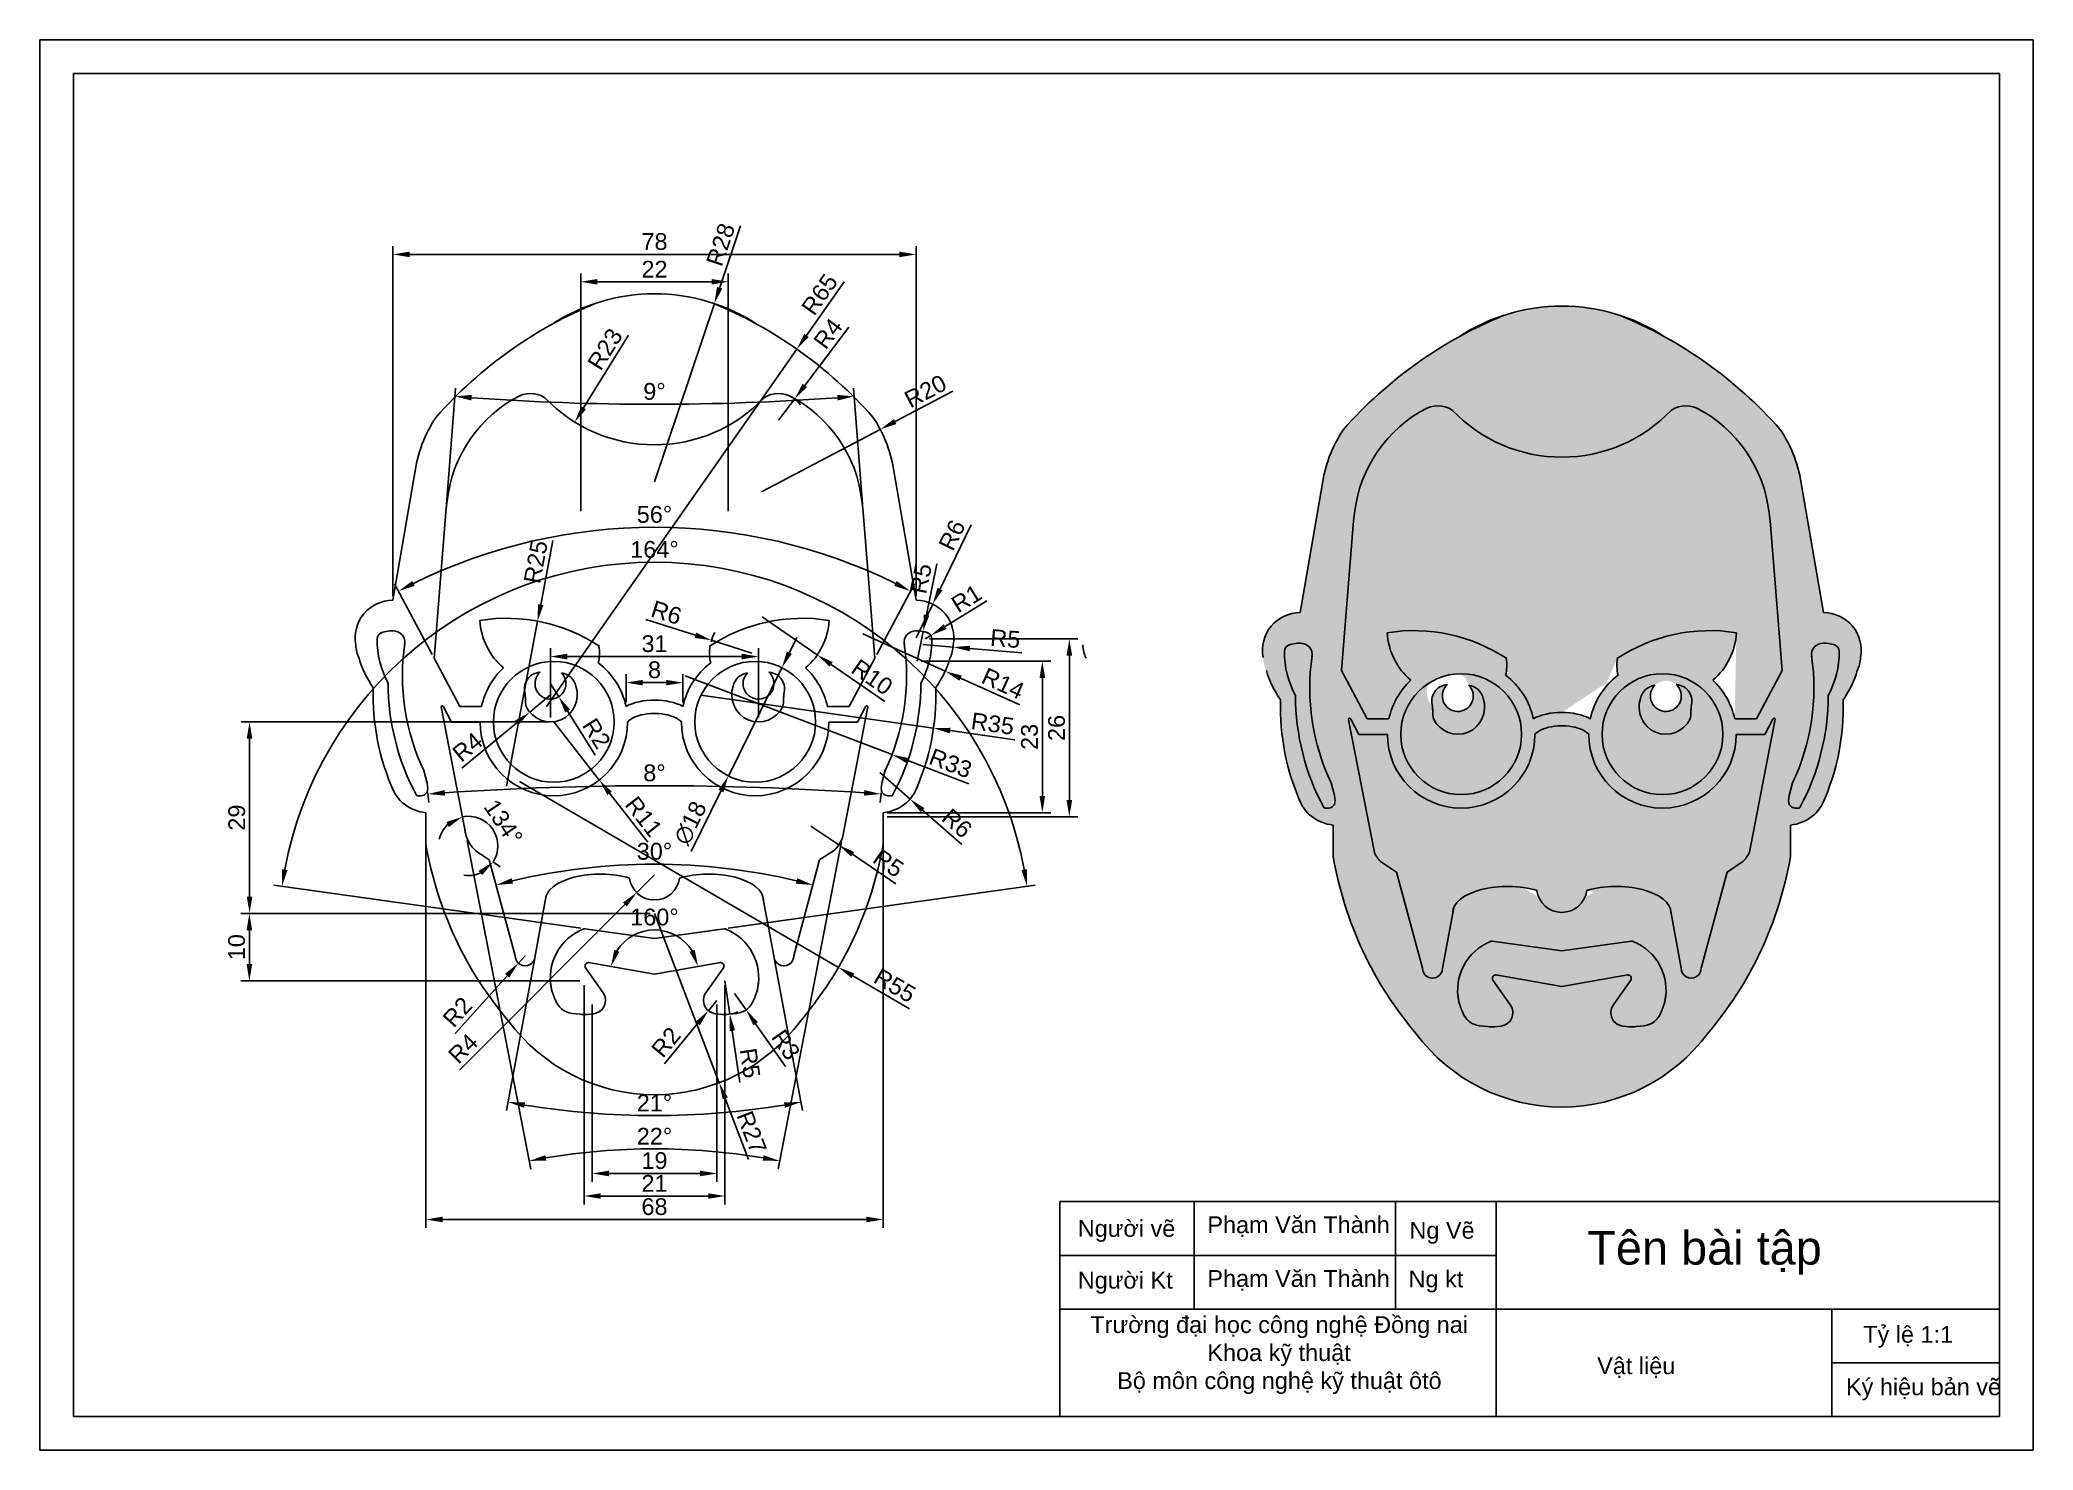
# Model space of a CAD drawing. Header units: millimetres. Extents: x 456 to 753, y 134 to 344.
import ezdxf

# ---------------------------------------------------------------- set-up
doc = ezdxf.new("R2010")
doc.units = ezdxf.units.MM
doc.styles.get("Standard").update_dxf_attribs({"font": 'arial.ttf'})
doc.dimstyles.new('ISO-25', dxfattribs={"dimtxt": 2.5, "dimasz": 2.5, "dimexe": 1.25, "dimexo": 0.625, "dimtad": 1, "dimdec": 0, "dimtxsty": 'Standard', "dimcen": 2.5, "dimclrd": 3, "dimclrt": 2, "dimadec": 0, "dimazin": 0, "dimtfac": 1, "dimtdec": 0, "dimtmove": 0, "dimatfit": 3, "dimfxl": 1, "dimarcsym": 0})

msp = doc.modelspace()

# ---------------------------------------------------------------- texts
at = {"color": 2, "attachment_point": 1}
for s, width, insert, char_height in [('Người vẽ', 20, (610.6078315010113, 167.905247736721), 2.5), ('Phạm Văn Thành', 29.79441849625346, (629.9165471928513, 168.453748697035), 2.5), ('\\A1;Ng Vẽ', 20, (660.0281441475029, 167.6263059379301), 2.5), ('Tên bài tập', 68.05251326506823, (686.5200827367903, 166.2724405872892), 5), ('Phạm Văn Thành', 29.79441849625346, (629.9165471928513, 160.453748697035), 2.5), ('\\A1;Ng kt', 20, (659.8925440628807, 160.381873563311), 2.5), ('Người Kt', 20, (610.6078315010113, 160.1931783548704), 2.5), ('\\pi4.5217;Trường đại học công nghệ Đồng nai\\P\\pi21.962;Khoa kỹ thuật\\P\\pi8.5198;Bộ môn công nghệ kỹ thuật ôtô', 65, (607.9549683833125, 153.5815158005267), 2.5), ('Tỷ lệ 1:1', 20, (727.6385523651304, 152.1343702380261), 2.5), ('Vật liệu', 20, (687.9950377169419, 147.4547200181386), 2.5), ('Ký hiệu bản vẽ', 30, (725.0740314921518, 144.3194504302026), 2.5)]:
    msp.add_mtext_dynamic_manual_height_columns(s, width=width, gutter_width=12.5, heights=[0], dxfattribs=dict(at, insert=insert, char_height=char_height))

# ---------------------------------------------------------------- blocks, each defined once
blk = doc.blocks.new('*D80')
at = {"color": 3, "lineweight": -2, "transparency": 16777216}
blk.add_line((543.6870636494614, 299.6516408706732), (536.9761976118932, 288.8570213902435), dxfattribs=at)
at = {"color": 3, "transparency": 16777216}
blk.add_solid([(536.6223389737074, 289.0770104247257), (537.3300562500792, 288.6370323557614), (535.6562634050006, 286.7338695611285)], dxfattribs=at)
at = {"layer": 'Defpoints', "color": 0, "transparency": 16777216}
for p in [(547.5356712670327, 305.8422360231611), (535.6562634050006, 286.7338695611285)]:
    blk.add_point(p, dxfattribs=at)
at = {"color": 2, "transparency": 16777216, "insert": (540.1645557943614, 297.5885788200069), "char_height": 2.5, "attachment_point": 5, "rotation": 58.13135330074564}
blk.add_mtext('R23', dxfattribs=at)
blk = doc.blocks.new('*D62')
at = {"color": 3, "lineweight": -2, "transparency": 16777216}
for p, q in [((560.3474709591999, 315.9764527422299), (557.2490946315797, 306.7541610116688)), ((547.5356712670309, 277.8422360231615), (556.452912388584, 304.3843310945781))]:
    blk.add_line(p, q, dxfattribs=at)
at = {"color": 3, "transparency": 16777216}
blk.add_solid([(556.8541229787313, 306.8868580521681), (557.6440662844282, 306.6214639711695), (556.452912388584, 304.3843310945781)], dxfattribs=at)
at = {"layer": 'Defpoints', "color": 0, "transparency": 16777216}
for p in [(556.452912388584, 304.3843310945781), (547.5356712670309, 277.8422360231615)]:
    blk.add_point(p, dxfattribs=at)
at = {"color": 2, "transparency": 16777216, "insert": (557.3939452964538, 313.1557765428211), "char_height": 2.5, "attachment_point": 5, "rotation": 71.42940270535206}
blk.add_mtext('R28', dxfattribs=at)
blk = doc.blocks.new('*D63')
at = {"color": 3, "lineweight": -2, "transparency": 16777216}
for p, q in [((575.7731859749383, 307.6192603716398), (570.1811411211258, 299.6414615432276)), ((531.4371678315038, 244.3680092018616), (568.7461791474361, 297.5942966416956))]:
    blk.add_line(p, q, dxfattribs=at)
at = {"color": 3, "transparency": 16777216}
blk.add_solid([(569.8399469708704, 299.8806218721759), (570.5223352713812, 299.4023012142793), (568.7461791474361, 297.5942966416956)], dxfattribs=at)
at = {"layer": 'Defpoints', "color": 0, "transparency": 16777216}
for p in [(568.7461791474361, 297.5942966416956), (531.4371678315038, 244.3680092018616)]:
    blk.add_point(p, dxfattribs=at)
at = {"color": 2, "transparency": 16777216, "insert": (572.1376262093596, 305.745336723796), "char_height": 2.5, "attachment_point": 5, "rotation": 54.97143265818974}
blk.add_mtext('R65', dxfattribs=at)
blk = doc.blocks.new('*D64')
at = {"color": 3, "lineweight": -2, "transparency": 16777216}
for p, q in [((576.4720189002951, 300.8877971107273), (569.9311247933332, 292.187580427272)), ((566.0251149855831, 286.9920932141467), (568.4288133288137, 290.1893161145313))]:
    blk.add_line(p, q, dxfattribs=at)
at = {"color": 0, "lineweight": -2, "transparency": 16777216}
blk.add_arc((566.0251149855831, 286.9920932141467), 3.999999999999091, 35.15892393680355, 57.65295825074103, dxfattribs=at)
at = {"color": 3, "transparency": 16777216}
blk.add_solid([(569.5980807412097, 292.4379656713586), (570.2641688454567, 291.9371951831854), (568.4288133288137, 290.1893161145313)], dxfattribs=at)
at = {"layer": 'Defpoints', "color": 0, "transparency": 16777216}
for p in [(568.4288133288137, 290.1893161145313), (566.0251149855831, 286.9920932141467)]:
    blk.add_point(p, dxfattribs=at)
at = {"color": 2, "transparency": 16777216, "insert": (573.3895400597268, 299.9079021311218), "char_height": 2.5, "attachment_point": 5, "rotation": 53.06385503464584}
blk.add_mtext('R4', dxfattribs=at)
blk = doc.blocks.new('*D65')
at = {"color": 3, "lineweight": -2, "transparency": 16777216}
for p, q in [((591.9954994526804, 291.3111925872063), (583.3893940706508, 286.8033900337279)), ((563.4580346866741, 276.3635187171399), (581.1747985835426, 285.643404331885))]:
    blk.add_line(p, q, dxfattribs=at)
at = {"color": 3, "transparency": 16777216}
blk.add_solid([(583.1960631203438, 287.1724892815793), (583.582725020958, 286.4342907858766), (581.1747985835426, 285.643404331885)], dxfattribs=at)
at = {"layer": 'Defpoints', "color": 0, "transparency": 16777216}
for p in [(581.1747985835426, 285.643404331885), (563.4580346866741, 276.3635187171399)]:
    blk.add_point(p, dxfattribs=at)
at = {"color": 2, "transparency": 16777216, "insert": (587.9174907142545, 291.3216456676134), "char_height": 2.5, "attachment_point": 5, "rotation": 27.645153026808316}
blk.add_mtext('R20', dxfattribs=at)
blk = doc.blocks.new('*D66')
at = {"color": 3, "lineweight": -2, "transparency": 16777216}
for p, q in [((594.7299464089643, 271.4394985895924), (590.078552574648, 261.8763277331941)), ((586.5356712670346, 254.5922360231602), (588.9850706895822, 259.6281512794803))]:
    blk.add_line(p, q, dxfattribs=at)
at = {"color": 3, "transparency": 16777216}
blk.add_solid([(589.7038564990289, 262.0585747140384), (590.4532486502669, 261.6940807523498), (588.9850706895822, 259.6281512794803)], dxfattribs=at)
at = {"layer": 'Defpoints', "color": 0, "transparency": 16777216}
for p in [(588.9850706895822, 259.6281512794803), (586.5356712670346, 254.5922360231602)]:
    blk.add_point(p, dxfattribs=at)
at = {"color": 2, "transparency": 16777216, "insert": (591.8653988619162, 269.8972442591007), "char_height": 2.5, "attachment_point": 5, "rotation": 64.06235345450439}
blk.add_mtext('R6', dxfattribs=at)
blk = doc.blocks.new('*D81')
at = {"color": 3, "lineweight": -2, "transparency": 16777216}
for p, q in [((587.5356712670327, 253.5922360231612), (592.0202656684953, 253.2201969736302)), ((602.2851399237744, 252.3686296478887), (594.5117070026408, 253.0135086127797))]:
    blk.add_line(p, q, dxfattribs=at)
at = {"color": 3, "transparency": 16777216}
blk.add_solid([(594.5461550627826, 253.4287488351374), (594.4772589424991, 252.5982683904221), (592.0202656684953, 253.2201969736302)], dxfattribs=at)
at = {"layer": 'Defpoints', "color": 0, "transparency": 16777216}
for p in [(587.5356712670327, 253.5922360231612), (592.0202656684953, 253.2201969736302)]:
    blk.add_point(p, dxfattribs=at)
at = {"color": 2, "transparency": 16777216, "insert": (599.8009227505163, 254.4775494816756), "char_height": 2.5, "attachment_point": 5, "rotation": 355.25763869193383}
blk.add_mtext('R5', dxfattribs=at)
blk = doc.blocks.new('*D82')
at = {"color": 3, "lineweight": -2, "transparency": 16777216}
for p, q in [((578.5535541432055, 255.1949588400671), (590.8555252056158, 249.6351469745741)), ((601.9851695829802, 244.6051620596312), (593.1336679949507, 248.6055521846682))]:
    blk.add_line(p, q, dxfattribs=at)
at = {"color": 3, "transparency": 16777216}
blk.add_solid([(593.3052671266016, 248.9852426495574), (592.9620688632996, 248.225861719779), (590.8555252056158, 249.6351469745741)], dxfattribs=at)
at = {"layer": 'Defpoints', "color": 0, "transparency": 16777216}
for p in [(578.5535541432055, 255.1949588400671), (590.8555252056158, 249.6351469745741)]:
    blk.add_point(p, dxfattribs=at)
at = {"color": 2, "transparency": 16777216, "insert": (599.4727932231085, 247.8038287757927), "char_height": 2.5, "attachment_point": 5, "rotation": 335.6796577893668}
blk.add_mtext('R14', dxfattribs=at)
blk = doc.blocks.new('*D67')
at = {"color": 3, "lineweight": -2, "transparency": 16777216}
for p, q in [((554.4620983941213, 246.0693706874499), (589.1139414136824, 241.1449645965649)), ((601.2346576988804, 239.4224781745), (591.5890730579365, 240.7932213043589))]:
    blk.add_line(p, q, dxfattribs=at)
at = {"color": 3, "transparency": 16777216}
blk.add_solid([(591.6476969399708, 241.2057432450679), (591.5304491759022, 240.3806993636499), (589.1139414136824, 241.1449645965649)], dxfattribs=at)
at = {"layer": 'Defpoints', "color": 0, "transparency": 16777216}
for p in [(554.4620983941213, 246.0693706874499), (589.1139414136824, 241.1449645965649)]:
    blk.add_point(p, dxfattribs=at)
at = {"color": 2, "transparency": 16777216, "insert": (597.917077614216, 241.8153405415975), "char_height": 2.5, "attachment_point": 5, "rotation": 351.9118010320189}
blk.add_mtext('R35', dxfattribs=at)
blk = doc.blocks.new('*D83')
at = {"color": 3, "lineweight": -2, "transparency": 16777216}
for p, q in [((552.0969712828228, 248.9651188025664), (582.9308557682089, 237.2062256768622)), ((594.3522293259863, 232.8505399351484), (585.266756108011, 236.3154004400664))]:
    blk.add_line(p, q, dxfattribs=at)
at = {"color": 3, "transparency": 16777216}
blk.add_solid([(585.4152269808103, 236.7047171633667), (585.1182852352117, 235.926083716766), (582.9308557682089, 237.2062256768622)], dxfattribs=at)
at = {"layer": 'Defpoints', "color": 0, "transparency": 16777216}
for p in [(552.0969712828228, 248.9651188025664), (582.9308557682089, 237.2062256768622)]:
    blk.add_point(p, dxfattribs=at)
at = {"color": 2, "transparency": 16777216, "insert": (591.655284327313, 235.9149769614668), "char_height": 2.5, "attachment_point": 5, "rotation": 339.12501514970245}
blk.add_mtext('R33', dxfattribs=at)
blk = doc.blocks.new('*D68')
at = {"color": 3, "lineweight": -2, "transparency": 16777216}
for p, q in [((597.0509856976919, 260.1121439367143), (590.841302798669, 256.2765327114989)), ((587.8635567281198, 254.4372316650901), (588.7143413197045, 254.9627462497779))]:
    blk.add_line(p, q, dxfattribs=at)
at = {"color": 3, "transparency": 16777216}
blk.add_solid([(590.6223383883821, 256.6310262913263), (591.0602672089558, 255.9220391316715), (588.7143413197045, 254.9627462497779)], dxfattribs=at)
at = {"layer": 'Defpoints', "color": 0, "transparency": 16777216}
for p in [(587.8635567281198, 254.4372316650901), (588.7143413197045, 254.9627462497779)]:
    blk.add_point(p, dxfattribs=at)
at = {"color": 2, "transparency": 16777216, "insert": (594.0215966288308, 260.4508052456617), "char_height": 2.5, "attachment_point": 5, "rotation": 31.702891303735765}
blk.add_mtext('R1', dxfattribs=at)
blk = doc.blocks.new('*D84')
at = {"color": 3, "lineweight": -2, "transparency": 16777216}
for p, q in [((589.6278664141951, 265.6464217002601), (588.0649113223469, 258.0044782537547)), ((586.6622838494523, 251.1464438289131), (587.5639729391704, 255.5551802448835))]:
    blk.add_line(p, q, dxfattribs=at)
at = {"color": 3, "transparency": 16777216}
blk.add_solid([(587.656694987535, 258.0879679842841), (588.4731276571588, 257.9209885232253), (587.5639729391704, 255.5551802448835)], dxfattribs=at)
at = {"layer": 'Defpoints', "color": 0, "transparency": 16777216}
for p in [(587.5639729391704, 255.5551802448835), (586.6622838494523, 251.1464438289131)]:
    blk.add_point(p, dxfattribs=at)
at = {"color": 2, "transparency": 16777216, "insert": (587.2390003614521, 263.430074071547), "char_height": 2.5, "attachment_point": 5, "rotation": 78.44109047753376}
blk.add_mtext('R5', dxfattribs=at)
blk = doc.blocks.new('*D69')
at = {"color": 3, "lineweight": -2, "transparency": 16777216}
for p, q in [((581.0930953733414, 234.5444450068721), (585.607852258834, 230.5926137522651)), ((593.3428893511922, 223.8220251884937), (587.4890009611229, 228.9460173961787))]:
    blk.add_line(p, q, dxfattribs=at)
at = {"color": 3, "transparency": 16777216}
blk.add_solid([(587.7634336871372, 229.2595421798935), (587.2145682351085, 228.6324926124639), (585.607852258834, 230.5926137522651)], dxfattribs=at)
at = {"layer": 'Defpoints', "color": 0, "transparency": 16777216}
for p in [(581.0930953733414, 234.5444450068721), (585.607852258834, 230.5926137522651)]:
    blk.add_point(p, dxfattribs=at)
at = {"color": 2, "transparency": 16777216, "insert": (592.6088762174222, 226.9914740031416), "char_height": 2.5, "attachment_point": 5, "rotation": 318.8038772251305}
blk.add_mtext('R6', dxfattribs=at)
blk = doc.blocks.new('*D70')
at = {"color": 3, "lineweight": -2, "transparency": 16777216}
for p, q in [((532.5356712670336, 242.0922585359236), (539.3097553760081, 233.4255530208798)), ((546.5402479176022, 224.1749224443126), (540.8493199462299, 231.4558472220058))]:
    blk.add_line(p, q, dxfattribs=at)
at = {"color": 3, "transparency": 16777216}
blk.add_solid([(541.1776042460422, 231.7124413170427), (540.5210356464175, 231.1992531269688), (539.3097553760081, 233.4255530208798)], dxfattribs=at)
at = {"layer": 'Defpoints', "color": 0, "transparency": 16777216}
for p in [(532.5356712670336, 242.0922585359236), (539.3097553760081, 233.4255530208798)]:
    blk.add_point(p, dxfattribs=at)
at = {"color": 2, "transparency": 16777216, "insert": (545.9458763420329, 227.9883559028009), "char_height": 2.5, "attachment_point": 5, "rotation": 308.01195096266423}
blk.add_mtext('R11', dxfattribs=at)
blk = doc.blocks.new('*D85')
at = {"color": 3, "lineweight": -2, "transparency": 16777216}
for p, q in [((567.633688335218, 252.4005184265415), (568.7419529152581, 254.641444489719)), ((566.5254237551778, 250.159592363364), (558.5459187788882, 234.0249247084843)), ((552.9796485859581, 222.7698506271907), (557.437654198848, 231.7839986453068))]:
    blk.add_line(p, q, dxfattribs=at)
at = {"color": 3, "transparency": 16777216}
for points in [[(567.2602006580219, 252.5852291898815), (568.0071760124143, 252.2158076632015), (566.5254237551778, 250.159592363364)], [(557.0641665216517, 231.9687094086468), (557.8111418760443, 231.5992878819667), (558.5459187788882, 234.0249247084843)]]:
    blk.add_solid(points, dxfattribs=at)
at = {"layer": 'Defpoints', "color": 0, "transparency": 16777216}
for p in [(566.5254237551778, 250.159592363364), (558.5459187788882, 234.0249247084843)]:
    blk.add_point(p, dxfattribs=at)
at = {"color": 2, "transparency": 16777216, "insert": (552.8874587142293, 227.0303728287572), "char_height": 2.5, "attachment_point": 5, "rotation": 63.68500276262951}
blk.add_mtext('∅18', dxfattribs=at)
blk = doc.blocks.new('*D86')
at = {"color": 0, "lineweight": -2, "transparency": 16777216}
for p, q in [((513.7854890770855, 231.5337874192201), (513.8908492200454, 230.0990552710207)), ((581.2858534569817, 231.53378741922), (581.1804933140265, 230.0990552710582))]:
    blk.add_line(p, q, dxfattribs=at)
at = {"color": 3, "lineweight": -2, "transparency": 16777216}
blk.add_arc((547.5356712672918, -228.0562438371264), 460.6389987270772, 86.11095852716129, 93.88904147290273, dxfattribs=at)
at = {"color": 3, "transparency": 16777216}
for points in [[(516.3224635024748, 231.1063983731262), (516.2636871747834, 231.9376563281243), (513.7993014736348, 231.3456983675512)], [(578.8076553592863, 231.9376563281592), (578.7488790315958, 231.1063983731611), (581.2720410604354, 231.3456983675889)]]:
    blk.add_solid(points, dxfattribs=at)
at = {"layer": 'Defpoints', "color": 0, "transparency": 16777216}
for p in [(513.6802915166227, 232.9663056150812), (513.7397152038802, 232.1571089674853), (558.7900853479782, 232.4452494416519), (581.3316273301862, 232.1571089674853), (581.3910510174428, 232.9663056150812)]:
    blk.add_point(p, dxfattribs=at)
at = {"color": 2, "transparency": 16777216, "insert": (547.5356712670346, 234.4841873592551), "char_height": 2.5, "attachment_point": 5}
blk.add_mtext('8°', dxfattribs=at)
blk = doc.blocks.new('*D87')
at = {"color": 3, "lineweight": -2, "transparency": 16777216}
blk.add_arc((547.5356712670362, 129.7180854693879), 91.18145319766909, 76.5709766706901, 103.4290233293134, dxfattribs=at)
at = {"color": 3, "transparency": 16777216}
for points in [[(526.4619463047907, 218.0025786187307), (526.2573188751518, 218.8103979422702), (523.9361746193528, 217.7926059915837)], [(568.8140236589151, 218.8103979422715), (568.6093962292763, 218.002578618732), (571.1351679147142, 217.7926059915852)]]:
    blk.add_solid(points, dxfattribs=at)
at = {"layer": 'Defpoints', "color": 0, "transparency": 16777216}
for p in [(522.9250770827612, 221.5660733695513), (555.482658545287, 220.5525657092067), (572.1462654513052, 221.5660733695513), (526.7571435523587, 207.2646066070338), (568.3141989817086, 207.2646066070338)]:
    blk.add_point(p, dxfattribs=at)
at = {"color": 2, "transparency": 16777216, "insert": (547.5356712670333, 222.8018237966613), "char_height": 2.5, "attachment_point": 5}
blk.add_mtext('30°', dxfattribs=at)
blk = doc.blocks.new('*D88')
at = {"color": 0, "lineweight": -2, "transparency": 16777216}
for p, q in [((514.4268303602905, 252.1179156150882), (508.8182498558848, 262.6661214027509)), ((580.6445121737769, 252.1179156150881), (586.2530926781812, 262.6661214027432))]:
    blk.add_line(p, q, dxfattribs=at)
at = {"color": 3, "lineweight": -2, "transparency": 16777216}
blk.add_arc((547.5356712670258, 189.8492422848407), 81.22021647358649, 63.76366316442435, 116.2363368355643, dxfattribs=at)
at = {"color": 3, "transparency": 16777216}
for points in [[(511.8201880646118, 262.3311430411743), (511.4403320898969, 263.0728666304701), (509.4050893093671, 261.5624369116772)], [(583.6310104441693, 263.0728666304629), (583.2511544694541, 262.3311430411673), (585.6662532246987, 261.5624369116696)]]:
    blk.add_solid(points, dxfattribs=at)
at = {"layer": 'Defpoints', "color": 0, "transparency": 16777216}
for p in [(560.7077972889056, 269.9942275308308), (514.7202500870317, 251.5660733695513), (580.3510924470356, 251.5660733695513), (518.5356712670327, 244.3903097798793), (576.5356712670327, 244.3903097798793)]:
    blk.add_point(p, dxfattribs=at)
at = {"color": 2, "transparency": 16777216, "insert": (547.5356712670339, 272.9708912277314), "char_height": 2.5, "attachment_point": 5}
blk.add_mtext('56°', dxfattribs=at)
blk = doc.blocks.new('*D89')
at = {"color": 0, "lineweight": -2, "transparency": 16777216}
for p, q in [((536.5397215398926, 211.3599865600318), (490.8012536763447, 217.7881090115833)), ((558.5316209941728, 211.3599865600318), (604.2700888577208, 217.7881090115833))]:
    blk.add_line(p, q, dxfattribs=at)
at = {"color": 3, "lineweight": -2, "transparency": 16777216}
blk.add_arc((547.5356712670327, 209.814606607034), 56.04197919386211, 10.55614327761077, 169.4438567223892, dxfattribs=at)
at = {"color": 3, "transparency": 16777216}
for points in [[(492.8533696790128, 220.0142588200172), (492.0309384344428, 220.1486139181693), (492.0390887622717, 217.6141426353832)], [(603.0404040996227, 220.1486139181693), (602.2179728550527, 220.0142588200172), (603.0322537717939, 217.6141426353832)]]:
    blk.add_solid(points, dxfattribs=at)
at = {"layer": 'Defpoints', "color": 0, "transparency": 16777216}
for p in [(573.2682680942671, 259.5995128788377), (537.1586390828561, 211.2730033719317), (557.9127034512094, 211.2730033719317), (547.5356712670327, 209.814606607034), (547.5356712670327, 209.814606607034)]:
    blk.add_point(p, dxfattribs=at)
at = {"color": 2, "transparency": 16777216, "insert": (547.5356712670327, 267.7580182702003), "char_height": 2.5, "attachment_point": 5}
blk.add_mtext('164°', dxfattribs=at)
blk = doc.blocks.new('*D90')
at = {"color": 0, "lineweight": -2, "transparency": 16777216}
blk.add_line((523.4492461877269, 221.2256739726668), (524.5288249824263, 220.5245873059336), dxfattribs=at)
at = {"color": 3, "lineweight": -2, "transparency": 16777216}
for start, end in [(133.8285580131777, 166.6571160263541), (326.9999999999887, 101.0000000000014), (261.342883973636, 294.1714419868124)]:
    blk.add_arc((519.7706125231527, 223.6146066070343), 4.423517875953303, start, end, dxfattribs=at)
at = {"color": 3, "transparency": 16777216}
for points in [[(516.5154717547966, 227.1756747090947), (516.8991559448002, 226.4359241519569), (518.9265655212118, 227.9568520005367)], [(521.3108260324519, 219.8953542740479), (521.852980178072, 219.262493051637), (523.4804867724947, 221.2053860997026)]]:
    blk.add_solid(points, dxfattribs=at)
at = {"layer": 'Defpoints', "color": 0, "transparency": 16777216}
for p in [(515.7469401240014, 244.3146066070349), (519.4899776489983, 225.0583478758867), (521.0954631956847, 222.7542385204388), (524.1027432701799, 224.5091196530764), (522.925077082761, 221.5660733695512)]:
    blk.add_point(p, dxfattribs=at)
at = {"color": 2, "transparency": 16777216, "insert": (525.0149408913419, 227.1519507564957), "char_height": 2.5, "attachment_point": 5, "rotation": 303.99999999999625}
blk.add_mtext('134°', dxfattribs=at)
blk = doc.blocks.new('*D91')
at = {"color": 3, "lineweight": -2, "transparency": 16777216}
for p, q in [((547.5356712670327, 213.564606607034), (557.1847122619884, 188.3476280434215)), ((561.5531326204746, 176.9311191287652), (558.0781419837435, 186.0127226208649))]:
    blk.add_line(p, q, dxfattribs=at)
at = {"color": 3, "transparency": 16777216}
blk.add_solid([(558.4672928875029, 186.1616275744907), (557.6889910799841, 185.863817667239), (557.1847122619884, 188.3476280434215)], dxfattribs=at)
at = {"layer": 'Defpoints', "color": 0, "transparency": 16777216}
for p in [(547.5356712670327, 213.564606607034), (557.1847122619884, 188.3476280434215)]:
    blk.add_point(p, dxfattribs=at)
at = {"color": 2, "transparency": 16777216, "insert": (562.0183093446842, 180.9763687557844), "char_height": 2.5, "attachment_point": 5, "rotation": 290.9388821682765}
blk.add_mtext('R27', dxfattribs=at)
blk = doc.blocks.new('*D71')
at = {"color": 3, "lineweight": -2, "transparency": 16777216}
for p, q in [((527.3967188662918, 233.1892575279903), (574.9373548964222, 205.5326502550324)), ((585.5194653410554, 199.3765426148065), (577.0982928977918, 204.2755317426252))]:
    blk.add_line(p, q, dxfattribs=at)
at = {"color": 3, "transparency": 16777216}
blk.add_solid([(577.3078126498597, 204.6356880761868), (576.8887731457239, 203.9153754090636), (574.9373548964222, 205.5326502550324)], dxfattribs=at)
at = {"layer": 'Defpoints', "color": 0, "transparency": 16777216}
for p in [(527.3967188662918, 233.1892575279903), (574.9373548964222, 205.5326502550324)]:
    blk.add_point(p, dxfattribs=at)
at = {"color": 2, "transparency": 16777216, "insert": (583.3429059548946, 202.8366068839877), "char_height": 2.5, "attachment_point": 5, "rotation": 329.8114377222489}
blk.add_mtext('R55', dxfattribs=at)
blk = doc.blocks.new('*D92')
at = {"color": 3, "lineweight": -2, "transparency": 16777216}
for p, q in [((559.4670632212838, 201.664983807234), (561.1785231555677, 199.2010631726885)), ((567.0439119367178, 190.7568967870154), (562.6047397674712, 197.1477959772337))]:
    blk.add_line(p, q, dxfattribs=at)
at = {"color": 3, "transparency": 16777216}
blk.add_solid([(562.9469509667136, 197.3854987458843), (562.2625285682287, 196.9100932085832), (561.1785231555677, 199.2010631726885)], dxfattribs=at)
at = {"layer": 'Defpoints', "color": 0, "transparency": 16777216}
for p in [(559.4670632212838, 201.664983807234), (561.1785231555677, 199.2010631726885)]:
    blk.add_point(p, dxfattribs=at)
at = {"color": 2, "transparency": 16777216, "insert": (567.0997940192534, 194.0109410453646), "char_height": 2.5, "attachment_point": 5, "rotation": 304.78416794727923}
blk.add_mtext('R3', dxfattribs=at)
blk = doc.blocks.new('*D72')
at = {"color": 3, "lineweight": -2, "transparency": 16777216}
for p, q in [((558.0356712670318, 203.5146066070343), (558.766218563952, 198.5682644588438)), ((560.271165928685, 188.3786646719854), (559.131492212412, 196.0950933847487))]:
    blk.add_line(p, q, dxfattribs=at)
at = {"color": 0, "lineweight": -2, "transparency": 16777216}
blk.add_arc((558.0356712670318, 203.5146066070343), 5.000000000000341, 276.510804716977, 292.7254756776904, dxfattribs=at)
at = {"color": 3, "transparency": 16777216}
blk.add_solid([(559.5436873914279, 196.1559723261586), (558.7192970333962, 196.0342144433387), (558.766218563952, 198.5682644588438)], dxfattribs=at)
at = {"layer": 'Defpoints', "color": 0, "transparency": 16777216}
for p in [(558.0356712670318, 203.5146066070343), (558.766218563952, 198.5682644588438)]:
    blk.add_point(p, dxfattribs=at)
at = {"color": 2, "transparency": 16777216, "insert": (561.7599319482531, 191.2773632710519), "char_height": 2.5, "attachment_point": 5, "rotation": 278.4015307994209}
blk.add_mtext('R5', dxfattribs=at)
blk = doc.blocks.new('*D73')
at = {"color": 3, "lineweight": -2, "transparency": 16777216}
for p, q in [((556.8356712670366, 200.6146066070328), (555.5597035954625, 199.0745070969033)), ((549.0166701909234, 191.1770322896771), (553.9647440059955, 197.1493827092423))]:
    blk.add_line(p, q, dxfattribs=at)
at = {"color": 3, "transparency": 16777216}
blk.add_solid([(553.6438899413854, 197.4152093074868), (554.2855980706057, 196.8835561109978), (555.5597035954625, 199.0745070969033)], dxfattribs=at)
at = {"layer": 'Defpoints', "color": 0, "transparency": 16777216}
for p in [(555.5597035954625, 199.0745070969033), (556.8356712670366, 200.6146066070328)]:
    blk.add_point(p, dxfattribs=at)
at = {"color": 2, "transparency": 16777216, "insert": (549.2454444678485, 194.4001288986628), "char_height": 2.5, "attachment_point": 5, "rotation": 50.35835702429182}
blk.add_mtext('R2', dxfattribs=at)
blk = doc.blocks.new('*D93')
at = {"color": 3, "lineweight": -2, "transparency": 16777216}
blk.add_arc((547.5356712670327, 204.5146066070338), 6.597261856146425, 31.84400837979421, 148.1559916202058, dxfattribs=at)
at = {"color": 3, "transparency": 16777216}
for points in [[(542.3205732684075, 207.8465872978724), (541.5421837669198, 208.1441679229443), (541.0386366424481, 205.6602091059452)], [(553.5291587671456, 208.1441679229443), (552.7507692656579, 207.8465872978724), (554.0327058916174, 205.6602091059452)]]:
    blk.add_solid(points, dxfattribs=at)
at = {"layer": 'Defpoints', "color": 0, "transparency": 16777216}
for p in [(550.4965169796391, 210.4101351384469), (537.6875937369114, 206.2510883837031), (557.3837487971541, 206.2510883837031), (547.5356712670327, 204.5146066070338), (547.5356712670327, 204.5146066070338)]:
    blk.add_point(p, dxfattribs=at)
at = {"color": 2, "transparency": 16777216, "insert": (547.5356712670327, 213.0133009324844), "char_height": 2.5, "attachment_point": 5}
blk.add_mtext('160°', dxfattribs=at)
blk = doc.blocks.new('*D74')
at = {"color": 3, "lineweight": -2, "transparency": 16777216}
for p, q in [((528.2552705180905, 207.2646066070351), (527.2508347004496, 206.1505560299756)), ((517.8158821822982, 195.6859607688654), (525.5767750043836, 204.2938050682126))]:
    blk.add_line(p, q, dxfattribs=at)
at = {"color": 3, "transparency": 16777216}
blk.add_solid([(525.2673165107565, 204.5728150175569), (525.8862334980108, 204.0147951188683), (527.2508347004496, 206.1505560299756)], dxfattribs=at)
at = {"layer": 'Defpoints', "color": 0, "transparency": 16777216}
for p in [(527.2508347004496, 206.1505560299756), (528.2552705180905, 207.2646066070351)]:
    blk.add_point(p, dxfattribs=at)
at = {"color": 2, "transparency": 16777216, "insert": (518.1792232848178, 198.8966729428009), "char_height": 2.5, "attachment_point": 5, "rotation": 47.96195780504453}
blk.add_mtext('R2', dxfattribs=at)
blk = doc.blocks.new('*D94')
at = {"color": 3, "lineweight": -2, "transparency": 16777216}
for p, q in [((547.5356712670327, 219.314606607034), (544.8850188023142, 216.6619585883008)), ((518.4908529140039, 190.2479217495712), (543.1179171591691, 214.8935265758124))]:
    blk.add_line(p, q, dxfattribs=at)
at = {"color": 3, "transparency": 16777216}
blk.add_solid([(542.823178490421, 215.1880435163366), (543.4126558279171, 214.5990096352882), (544.8850188023142, 216.6619585883008)], dxfattribs=at)
at = {"layer": 'Defpoints', "color": 0, "transparency": 16777216}
for p in [(547.5356712670327, 219.314606607034), (544.8850188023142, 216.6619585883008)]:
    blk.add_point(p, dxfattribs=at)
at = {"color": 2, "transparency": 16777216, "insert": (519.0274590475304, 193.4375806390248), "char_height": 2.5, "attachment_point": 5, "rotation": 45.021559558580016}
blk.add_mtext('R4', dxfattribs=at)
blk = doc.blocks.new('*D95')
at = {"color": 3, "lineweight": -2, "transparency": 16777216}
for p, q in [((570.8502651615054, 226.5722646125937), (574.9890429875031, 223.7668202436921)), ((583.5150382361526, 217.9875282968383), (577.0584319005031, 222.3640980592405))]:
    blk.add_line(p, q, dxfattribs=at)
at = {"color": 3, "transparency": 16777216}
blk.add_solid([(577.2922189312451, 222.7089962114072), (576.8246448697612, 222.0191999070738), (574.9890429875031, 223.7668202436921)], dxfattribs=at)
at = {"layer": 'Defpoints', "color": 0, "transparency": 16777216}
for p in [(570.8502651615054, 226.5722646125937), (574.9890429875031, 223.7668202436921)]:
    blk.add_point(p, dxfattribs=at)
at = {"color": 2, "transparency": 16777216, "insert": (582.3854316183545, 221.0441386282802), "char_height": 2.5, "attachment_point": 5, "rotation": 325.86886588682273}
blk.add_mtext('R5', dxfattribs=at)
blk = doc.blocks.new('*D96')
at = {"color": 0, "lineweight": -2, "transparency": 16777216}
for p, q in [((529.6413733146569, 206.6500722898063), (525.4873710136958, 184.2370815328285)), ((565.4299692194074, 206.6500722898063), (569.5839715203667, 184.2370815328264))]:
    blk.add_line(p, q, dxfattribs=at)
at = {"color": 3, "lineweight": -2, "transparency": 16777216}
blk.add_arc((547.5356712670371, 303.1990642141735), 119.7379368678469, 260.6962962985673, 279.3037037014271, dxfattribs=at)
at = {"color": 3, "transparency": 16777216}
for points in [[(528.1062744508226, 184.6257879141373), (528.249575233991, 185.4467077214192), (525.7151654205611, 185.4661501672834)], [(566.8217673000715, 185.4467077214174), (566.9650680832399, 184.6257879141354), (569.3561771135014, 185.4661501672813)]]:
    blk.add_solid(points, dxfattribs=at)
at = {"layer": 'Defpoints', "color": 0, "transparency": 16777216}
for p in [(531.4185387510115, 216.2387989232552), (563.652803783054, 216.2387989232552), (529.7552705180897, 207.2646066070338), (565.3160720159749, 207.2646066070338), (540.225845094328, 183.6844627351356)]:
    blk.add_point(p, dxfattribs=at)
at = {"color": 2, "transparency": 16777216, "insert": (547.5356712670314, 185.3412433081274), "char_height": 2.5, "attachment_point": 5}
blk.add_mtext('21°', dxfattribs=at)
blk = doc.blocks.new('*D97')
at = {"color": 0, "lineweight": -2, "transparency": 16777216}
for p, q in [((519.6092332711087, 224.444830886232), (529.1264613428096, 175.4829369890638)), ((575.4178127996547, 224.2169453380538), (565.944881191259, 175.4829369890645))]:
    blk.add_line(p, q, dxfattribs=at)
at = {"color": 3, "lineweight": -2, "transparency": 16777216}
blk.add_arc((547.5356712670362, 80.7757621425545), 97.72978014818199, 80.46570834766563, 99.53429165233662, dxfattribs=at)
at = {"color": 3, "transparency": 16777216}
for points in [[(531.4221844467004, 176.7455712487541), (531.2736527693817, 177.5655607519049), (528.8879500985889, 176.7099709683734)], [(563.7976897646869, 177.5655607519055), (563.6491580873682, 176.7455712487548), (566.1833924354796, 176.7099709683741)]]:
    blk.add_solid(points, dxfattribs=at)
at = {"layer": 'Defpoints', "color": 0, "transparency": 16777216}
for p in [(515.7469401240014, 244.3146066070349), (579.3244024100641, 244.3146066070349), (519.4899776489983, 225.0583478758867), (575.5370684217651, 224.8304623277086), (553.7856601310351, 178.3054887237968)]:
    blk.add_point(p, dxfattribs=at)
at = {"color": 2, "transparency": 16777216, "insert": (547.5356712670342, 180.3856582525373), "char_height": 2.5, "attachment_point": 5}
blk.add_mtext('22°', dxfattribs=at)
blk = doc.blocks.new('*D75')
at = {"color": 3, "lineweight": -2, "transparency": 16777216}
for p, q in [((532.0356712670327, 246.0922585359235), (528.9482869827698, 243.5490207803664)), ((518.8296833704275, 235.213804826979), (527.0186718051058, 241.9594971831434))]:
    blk.add_line(p, q, dxfattribs=at)
at = {"color": 3, "transparency": 16777216}
blk.add_solid([(526.7537512055686, 242.281099712754), (527.283592404643, 241.6378946535327), (528.9482869827698, 243.5490207803664)], dxfattribs=at)
at = {"layer": 'Defpoints', "color": 0, "transparency": 16777216}
for p in [(528.9482869827698, 243.5490207803664), (532.0356712670327, 246.0922585359235)]:
    blk.add_point(p, dxfattribs=at)
at = {"color": 2, "transparency": 16777216, "insert": (519.6717973280898, 238.3367383927018), "char_height": 2.5, "attachment_point": 5, "rotation": 39.48004492151871}
blk.add_mtext('R4', dxfattribs=at)
blk = doc.blocks.new('*D98')
at = {"color": 3, "lineweight": -2, "transparency": 16777216}
for p, q in [((532.0356712670326, 247.7775230266984), (533.2584724318222, 245.8295093431247)), ((538.7109949754511, 237.1432332494868), (534.5876041326801, 243.7121031653274))]:
    blk.add_line(p, q, dxfattribs=at)
at = {"color": 3, "transparency": 16777216}
blk.add_solid([(534.940505162313, 243.9336251154704), (534.2347031030472, 243.4905812151844), (533.2584724318222, 245.8295093431247)], dxfattribs=at)
at = {"layer": 'Defpoints', "color": 0, "transparency": 16777216}
for p in [(532.0356712670326, 247.7775230266984), (533.2584724318222, 245.8295093431247)]:
    blk.add_point(p, dxfattribs=at)
at = {"color": 2, "transparency": 16777216, "insert": (538.9062530654916, 240.3685338089559), "char_height": 2.5, "attachment_point": 5, "rotation": 302.1171879332639}
blk.add_mtext('R2', dxfattribs=at)
blk = doc.blocks.new('*D76')
at = {"color": 3, "lineweight": -2, "transparency": 16777216}
for p, q in [((532.3851891747042, 269.114482349519), (530.5824913933096, 259.5402189051269)), ((525.494043218485, 232.5150880974458), (530.1199051955983, 257.0833888317017))]:
    blk.add_line(p, q, dxfattribs=at)
at = {"color": 3, "transparency": 16777216}
blk.add_solid([(530.1730197144053, 259.6173166047455), (530.9919630722138, 259.4631212055084), (530.1199051955983, 257.0833888317017)], dxfattribs=at)
at = {"layer": 'Defpoints', "color": 0, "transparency": 16777216}
for p in [(530.1199051955983, 257.0833888317017), (525.494043218485, 232.5150880974458)]:
    blk.add_point(p, dxfattribs=at)
at = {"color": 2, "transparency": 16777216, "insert": (529.8465347935929, 265.9075962305077), "char_height": 2.5, "attachment_point": 5, "rotation": 79.33685739052147}
blk.add_mtext('R25', dxfattribs=at)
blk = doc.blocks.new('*D77')
at = {"color": 3, "lineweight": -2, "transparency": 16777216}
for p, q in [((563.5661714972639, 257.7481111978955), (571.7973410736231, 252.0693923806589)), ((581.8518887672546, 245.1327172633565), (573.8551334677127, 250.6497126763499))]:
    blk.add_line(p, q, dxfattribs=at)
at = {"color": 3, "transparency": 16777216}
blk.add_solid([(574.0917467517642, 250.9926780753648), (573.6185201836613, 250.306747277335), (571.7973410736231, 252.0693923806589)], dxfattribs=at)
at = {"layer": 'Defpoints', "color": 0, "transparency": 16777216}
for p in [(563.5661714972639, 257.7481111978955), (571.7973410736231, 252.0693923806589)]:
    blk.add_point(p, dxfattribs=at)
at = {"color": 2, "transparency": 16777216, "insert": (579.9621773488427, 248.7464764269824), "char_height": 2.5, "attachment_point": 5, "rotation": 325.39804147703927}
blk.add_mtext('R10', dxfattribs=at)
blk = doc.blocks.new('*D99')
at = {"color": 3, "lineweight": -2, "transparency": 16777216}
for p, q in [((546.2238972081625, 257.3295768453646), (553.6432490970701, 254.989379636502)), ((562.0356712670326, 252.3422585359235), (556.0274599408094, 254.2373565965649))]:
    blk.add_line(p, q, dxfattribs=at)
at = {"color": 0, "lineweight": -2, "transparency": 16777216}
blk.add_arc((562.0356712670326, 252.3422585359235), 6.300000000000296, 151.1255767946838, 164.7256380721403, dxfattribs=at)
at = {"color": 3, "transparency": 16777216}
blk.add_solid([(553.768586270393, 255.3867481104585), (553.5179119237473, 254.5920111625454), (556.0274599408094, 254.2373565965649)], dxfattribs=at)
at = {"layer": 'Defpoints', "color": 0, "transparency": 16777216}
for p in [(556.0274599408094, 254.2373565965649), (562.0356712670326, 252.3422585359235)]:
    blk.add_point(p, dxfattribs=at)
at = {"color": 2, "transparency": 16777216, "insert": (549.3134361410672, 258.348856125683), "char_height": 2.5, "attachment_point": 5, "rotation": 342.4937870155329}
blk.add_mtext('R6', dxfattribs=at)
blk = doc.blocks.new('*D100')
at = {"color": 0, "lineweight": -2, "transparency": 16777216}
for p, q in [((543.2929460371657, 245.015309779882), (543.2929460371657, 249.1810571454103)), ((551.7783964969, 245.015309779882), (551.7783964969, 249.1810571454103))]:
    blk.add_line(p, q, dxfattribs=at)
at = {"color": 3, "lineweight": -2, "transparency": 16777216}
blk.add_line((545.7929460371657, 247.9310571454103), (549.2783964969, 247.9310571454103), dxfattribs=at)
at = {"color": 3, "transparency": 16777216}
for points in [[(545.7929460371657, 248.3477238120769), (545.7929460371657, 247.5143904787436), (543.2929460371657, 247.9310571454103)], [(549.2783964969, 248.3477238120769), (549.2783964969, 247.5143904787436), (551.7783964969, 247.9310571454103)]]:
    blk.add_solid(points, dxfattribs=at)
at = {"layer": 'Defpoints', "color": 0, "transparency": 16777216}
for p in [(551.7783964969, 247.9310571454103), (543.2929460371657, 244.390309779882), (551.7783964969, 244.390309779882)]:
    blk.add_point(p, dxfattribs=at)
at = {"color": 2, "transparency": 16777216, "insert": (547.5356712670329, 249.8324896147145), "char_height": 2.5, "attachment_point": 5}
blk.add_mtext('8', dxfattribs=at)
blk = doc.blocks.new('*D78')
at = {"color": 0, "lineweight": -2, "transparency": 16777216}
for p, q in [((532.0356712670327, 242.7172585359231), (532.0356712670327, 253.0658278623296)), ((563.0356712670327, 242.7172585359231), (563.0356712670327, 253.0658278623296))]:
    blk.add_line(p, q, dxfattribs=at)
at = {"color": 3, "lineweight": -2, "transparency": 16777216}
blk.add_line((534.5356712670327, 251.8158278623296), (560.5356712670327, 251.8158278623296), dxfattribs=at)
at = {"color": 3, "transparency": 16777216}
for points in [[(534.5356712670327, 252.2324945289962), (534.5356712670327, 251.3991611956629), (532.0356712670327, 251.8158278623296)], [(560.5356712670327, 252.2324945289962), (560.5356712670327, 251.3991611956629), (563.0356712670327, 251.8158278623296)]]:
    blk.add_solid(points, dxfattribs=at)
at = {"layer": 'Defpoints', "color": 0, "transparency": 16777216}
for p in [(563.0356712670327, 251.8158278623296), (532.0356712670327, 242.0922585359231), (563.0356712670327, 242.0922585359231)]:
    blk.add_point(p, dxfattribs=at)
at = {"color": 2, "transparency": 16777216, "insert": (547.5356712670327, 253.7181129919339), "char_height": 2.5, "attachment_point": 5}
blk.add_mtext('31', dxfattribs=at)
blk = doc.blocks.new('*D101')
at = {"color": 0, "lineweight": -2, "transparency": 16777216}
for p, q in [((516.5261671947954, 274.5124258773707), (517.8866614766306, 291.7991447647717)), ((578.5451753392698, 274.5124258773707), (577.1846810574328, 291.7991447647741))]:
    blk.add_line(p, q, dxfattribs=at)
at = {"color": 3, "lineweight": -2, "transparency": 16777216}
blk.add_arc((547.5356712670166, 668.5255333864544), 379.1413013890178, 265.8778003286774, 274.1221996713272, dxfattribs=at)
at = {"color": 3, "transparency": 16777216}
for points in [[(520.2501924515213, 289.9495805801296), (520.3128357088351, 290.7805560711988), (517.7885876069709, 290.5529980976053)], [(574.7585068252286, 290.7805560712009), (574.8211500825423, 289.9495805801318), (577.2827549270928, 290.5529980976077)]]:
    blk.add_solid(points, dxfattribs=at)
at = {"layer": 'Defpoints', "color": 0, "transparency": 16777216}
for p in [(537.6109090191915, 289.5141542521569), (516.4771302599656, 273.8893525437875), (578.5942122740998, 273.8893525437875), (514.7202500870317, 251.5660733695513), (580.3510924470356, 251.5660733695513)]:
    blk.add_point(p, dxfattribs=at)
at = {"color": 2, "transparency": 16777216, "insert": (547.5356712670318, 291.2856644667409), "char_height": 2.5, "attachment_point": 5}
blk.add_mtext('9°', dxfattribs=at)
blk = doc.blocks.new('*D102')
at = {"color": 0, "lineweight": -2, "transparency": 16777216}
for p, q in [((538.2356712670335, 199.9896066070341), (538.2356712670335, 173.588698557769)), ((556.8356712670329, 199.9896066070341), (556.8356712670329, 173.588698557769))]:
    blk.add_line(p, q, dxfattribs=at)
at = {"color": 3, "lineweight": -2, "transparency": 16777216}
blk.add_line((540.7356712670335, 174.838698557769), (554.3356712670329, 174.838698557769), dxfattribs=at)
at = {"color": 3, "transparency": 16777216}
for points in [[(540.7356712670335, 175.2553652244357), (540.7356712670335, 174.4220318911024), (538.2356712670335, 174.838698557769)], [(554.3356712670329, 175.2553652244357), (554.3356712670329, 174.4220318911024), (556.8356712670329, 174.838698557769)]]:
    blk.add_solid(points, dxfattribs=at)
at = {"layer": 'Defpoints', "color": 0, "transparency": 16777216}
for p in [(538.2356712670335, 200.6146066070341), (556.8356712670329, 200.6146066070341), (556.8356712670329, 174.838698557769)]:
    blk.add_point(p, dxfattribs=at)
at = {"color": 2, "transparency": 16777216, "insert": (547.5356712670327, 176.7401310270733), "char_height": 2.5, "attachment_point": 5}
blk.add_mtext('19', dxfattribs=at)
blk = doc.blocks.new('*D103')
at = {"color": 0, "lineweight": -2, "transparency": 16777216}
for p, q in [((537.0356712670327, 202.8896066070338), (537.0356712670327, 170.2312941240843)), ((558.0356712670327, 202.8896066070338), (558.0356712670327, 170.2312941240843))]:
    blk.add_line(p, q, dxfattribs=at)
at = {"color": 3, "lineweight": -2, "transparency": 16777216}
blk.add_line((539.5356712670327, 171.4812941240843), (555.5356712670327, 171.4812941240843), dxfattribs=at)
at = {"color": 3, "transparency": 16777216}
for points in [[(539.5356712670327, 171.897960790751), (539.5356712670327, 171.0646274574177), (537.0356712670327, 171.4812941240843)], [(555.5356712670327, 171.897960790751), (555.5356712670327, 171.0646274574177), (558.0356712670327, 171.4812941240843)]]:
    blk.add_solid(points, dxfattribs=at)
at = {"layer": 'Defpoints', "color": 0, "transparency": 16777216}
for p in [(537.0356712670327, 203.5146066070338), (558.0356712670327, 203.5146066070338), (558.0356712670327, 171.4812941240843)]:
    blk.add_point(p, dxfattribs=at)
at = {"color": 2, "transparency": 16777216, "insert": (547.5356712670327, 173.3614100858852), "char_height": 2.5, "attachment_point": 5}
blk.add_mtext('21', dxfattribs=at)
blk = doc.blocks.new('*D104')
at = {"color": 0, "lineweight": -2, "transparency": 16777216}
for p, q in [((513.4692554455869, 227.9410733695513), (513.4692554455869, 166.7400142045753)), ((581.6020870884795, 227.9410733695513), (581.6020870884795, 166.7400142045753))]:
    blk.add_line(p, q, dxfattribs=at)
at = {"color": 3, "lineweight": -2, "transparency": 16777216}
blk.add_line((579.1020870884795, 167.9900142045753), (515.9692554455869, 167.9900142045753), dxfattribs=at)
at = {"color": 3, "transparency": 16777216}
for points in [[(515.9692554455869, 168.406680871242), (515.9692554455869, 167.5733475379087), (513.4692554455869, 167.9900142045753)], [(579.1020870884795, 168.406680871242), (579.1020870884795, 167.5733475379087), (581.6020870884795, 167.9900142045753)]]:
    blk.add_solid(points, dxfattribs=at)
at = {"layer": 'Defpoints', "color": 0, "transparency": 16777216}
for p in [(513.4692554455869, 228.5660733695513), (581.6020870884795, 228.5660733695513), (513.4692554455869, 167.9900142045753)]:
    blk.add_point(p, dxfattribs=at)
at = {"color": 2, "transparency": 16777216, "insert": (547.5356712670327, 169.8914466738796), "char_height": 2.5, "attachment_point": 5}
blk.add_mtext('68', dxfattribs=at)
blk = doc.blocks.new('*D105')
at = {"color": 0, "lineweight": -2, "transparency": 16777216}
for p, q in [((536.5356712670327, 273.4672585359235), (536.5356712670327, 308.871374711975)), ((558.5356712670327, 273.4672585359235), (558.5356712670327, 308.871374711975))]:
    blk.add_line(p, q, dxfattribs=at)
at = {"color": 3, "lineweight": -2, "transparency": 16777216}
blk.add_line((556.0356712670327, 307.621374711975), (539.0356712670327, 307.621374711975), dxfattribs=at)
at = {"color": 3, "transparency": 16777216}
for points in [[(539.0356712670327, 308.0380413786417), (539.0356712670327, 307.2047080453083), (536.5356712670327, 307.621374711975)], [(556.0356712670327, 308.0380413786417), (556.0356712670327, 307.2047080453083), (558.5356712670327, 307.621374711975)]]:
    blk.add_solid(points, dxfattribs=at)
at = {"layer": 'Defpoints', "color": 0, "transparency": 16777216}
for p in [(536.5356712670327, 307.621374711975), (536.5356712670327, 272.8422585359235), (558.5356712670327, 272.8422585359235)]:
    blk.add_point(p, dxfattribs=at)
at = {"color": 2, "transparency": 16777216, "insert": (547.5356712670327, 309.5014906737758), "char_height": 2.5, "attachment_point": 5}
blk.add_mtext('22', dxfattribs=at)
blk = doc.blocks.new('*D106')
at = {"color": 0, "lineweight": -2, "transparency": 16777216}
for p, q in [((508.5356712670327, 260.8172360231612), (508.5356712670327, 312.9505217320503)), ((586.5356712670327, 260.8172360231612), (586.5356712670327, 312.9505217320503))]:
    blk.add_line(p, q, dxfattribs=at)
at = {"color": 3, "lineweight": -2, "transparency": 16777216}
blk.add_line((584.0356712670327, 311.7005217320503), (511.0356712670327, 311.7005217320503), dxfattribs=at)
at = {"color": 3, "transparency": 16777216}
for points in [[(511.0356712670327, 312.117188398717), (511.0356712670327, 311.2838550653836), (508.5356712670327, 311.7005217320503)], [(584.0356712670327, 312.117188398717), (584.0356712670327, 311.2838550653836), (586.5356712670327, 311.7005217320503)]]:
    blk.add_solid(points, dxfattribs=at)
at = {"layer": 'Defpoints', "color": 0, "transparency": 16777216}
for p in [(508.5356712670327, 311.7005217320503), (508.5356712670327, 260.1922360231612), (586.5356712670327, 260.1922360231612)]:
    blk.add_point(p, dxfattribs=at)
at = {"color": 2, "transparency": 16777216, "insert": (547.5356712670327, 313.6019542013545), "char_height": 2.5, "attachment_point": 5}
blk.add_mtext('78', dxfattribs=at)
blk = doc.blocks.new('*D107')
at = {"color": 0, "lineweight": -2, "transparency": 16777216}
for p, q in [((546.9106712670327, 213.564606607034), (485.9239382610358, 213.564606607034)), ((536.4106712670327, 203.5146066070338), (485.9239382610358, 203.5146066070338))]:
    blk.add_line(p, q, dxfattribs=at)
at = {"color": 3, "lineweight": -2, "transparency": 16777216}
blk.add_line((487.1739382610358, 206.0146066070338), (487.1739382610358, 211.064606607034), dxfattribs=at)
at = {"color": 3, "transparency": 16777216}
for points in [[(486.7572715943691, 211.064606607034), (487.5906049277025, 211.064606607034), (487.1739382610358, 213.564606607034)], [(486.7572715943691, 206.0146066070338), (487.5906049277025, 206.0146066070338), (487.1739382610358, 203.5146066070338)]]:
    blk.add_solid(points, dxfattribs=at)
at = {"layer": 'Defpoints', "color": 0, "transparency": 16777216}
for p in [(487.1739382610358, 213.564606607034), (547.5356712670327, 213.564606607034), (537.0356712670327, 203.5146066070338)]:
    blk.add_point(p, dxfattribs=at)
at = {"color": 2, "transparency": 16777216, "insert": (485.2725057917315, 208.539606607034), "char_height": 2.5, "attachment_point": 5, "rotation": 90}
blk.add_mtext('10', dxfattribs=at)
blk = doc.blocks.new('*D108')
at = {"color": 0, "lineweight": -2, "transparency": 16777216}
for p, q in [((531.9106712670327, 242.0922585359235), (485.9478475634851, 242.0922585359235)), ((546.9106712670327, 213.564606607034), (485.9478475634851, 213.564606607034))]:
    blk.add_line(p, q, dxfattribs=at)
at = {"color": 3, "lineweight": -2, "transparency": 16777216}
blk.add_line((487.1978475634851, 216.064606607034), (487.1978475634851, 239.5922585359235), dxfattribs=at)
at = {"color": 3, "transparency": 16777216}
for points in [[(486.7811808968184, 239.5922585359235), (487.6145142301518, 239.5922585359235), (487.1978475634851, 242.0922585359235)], [(486.7811808968184, 216.064606607034), (487.6145142301518, 216.064606607034), (487.1978475634851, 213.564606607034)]]:
    blk.add_solid(points, dxfattribs=at)
at = {"layer": 'Defpoints', "color": 0, "transparency": 16777216}
for p in [(487.1978475634851, 242.0922585359235), (532.5356712670327, 242.0922585359235), (547.5356712670327, 213.564606607034)]:
    blk.add_point(p, dxfattribs=at)
at = {"color": 2, "transparency": 16777216, "insert": (485.2964150941808, 227.8284325714788), "char_height": 2.5, "attachment_point": 5, "rotation": 90}
blk.add_mtext('29', dxfattribs=at)
blk = doc.blocks.new('*D79')
at = {"color": 0, "lineweight": -2, "transparency": 16777216}
for p, q in [((588.4885567281217, 254.4372316650888), (610.6008129274105, 254.4372316650888)), ((582.2270870884795, 227.9410733695513), (610.6008129274105, 227.9410733695513))]:
    blk.add_line(p, q, dxfattribs=at)
at = {"color": 3, "lineweight": -2, "transparency": 16777216}
blk.add_line((609.3508129274105, 251.9372316650888), (609.3508129274105, 230.4410733695513), dxfattribs=at)
at = {"color": 3, "transparency": 16777216}
for points in [[(608.9341462607439, 251.9372316650888), (609.7674795940771, 251.9372316650888), (609.3508129274105, 254.4372316650888)], [(608.9341462607439, 230.4410733695513), (609.7674795940771, 230.4410733695513), (609.3508129274105, 227.9410733695513)]]:
    blk.add_solid(points, dxfattribs=at)
at = {"layer": 'Defpoints', "color": 0, "transparency": 16777216}
for p in [(587.8635567281217, 254.4372316650888), (581.6020870884795, 227.9410733695513), (609.3508129274105, 227.9410733695513)]:
    blk.add_point(p, dxfattribs=at)
at = {"color": 2, "transparency": 16777216, "insert": (607.4493804581062, 241.1891525173205), "char_height": 2.5, "attachment_point": 5, "rotation": 90}
blk.add_mtext('26', dxfattribs=at)
blk = doc.blocks.new('*D109')
at = {"color": 0, "lineweight": -2, "transparency": 16777216}
for p, q in [((587.2872838494523, 251.1464438289131), (606.5758825169596, 251.1464438289131)), ((582.2270870884795, 228.5660733695513), (606.5758825169596, 228.5660733695513))]:
    blk.add_line(p, q, dxfattribs=at)
at = {"color": 3, "lineweight": -2, "transparency": 16777216}
blk.add_line((605.3258825169596, 248.6464438289131), (605.3258825169596, 231.0660733695513), dxfattribs=at)
at = {"color": 3, "transparency": 16777216}
for points in [[(604.909215850293, 248.6464438289131), (605.7425491836262, 248.6464438289131), (605.3258825169596, 251.1464438289131)], [(604.909215850293, 231.0660733695513), (605.7425491836262, 231.0660733695513), (605.3258825169596, 228.5660733695513)]]:
    blk.add_solid(points, dxfattribs=at)
at = {"layer": 'Defpoints', "color": 0, "transparency": 16777216}
for p in [(586.6622838494523, 251.1464438289131), (581.6020870884795, 228.5660733695513), (605.3258825169596, 228.5660733695513)]:
    blk.add_point(p, dxfattribs=at)
at = {"color": 2, "transparency": 16777216, "insert": (603.4235973873552, 239.8562585992327), "char_height": 2.5, "attachment_point": 5, "rotation": 90}
blk.add_mtext('23', dxfattribs=at)

# ---------------------------------------------------------------- dimensions: what is measured, and where the dimension line sits
for base, p1, p2, picture, middle in [((508.5356712670327, 311.7005217320503), (586.5356712670327, 260.1922360231612), (508.5356712670327, 260.1922360231612), '*D106', (547.5356712670327, 313.6019542013545)), ((536.5356712670327, 307.621374711975), (558.5356712670327, 272.8422585359235), (536.5356712670327, 272.8422585359235), '*D105', (547.5356712670327, 309.5014906737758)), ((563.0356712670327, 251.8158278623296), (532.0356712670327, 242.0922585359231), (563.0356712670327, 242.0922585359231), '*D78', (547.5356712670327, 253.7181129919339)), ((551.7783964969, 247.9310571454103), (543.2929460371657, 244.390309779882), (551.7783964969, 244.390309779882), '*D100', (547.5356712670329, 249.8324896147145))]:
    dim = msp.add_linear_dim(base=base, p1=p1, p2=p2, dimstyle='ISO-25')
    dim.commit()
    dim.dimension.update_dxf_attribs({"geometry": picture, "text_midpoint": middle})
for center, mpoint, picture, middle in [((547.5356712670309, 277.8422360231615), (556.452912388584, 304.3843310945781), '*D62', (557.3939452964538, 313.1557765428211)), ((531.4371678315038, 244.3680092018616), (568.7461791474361, 297.5942966416956), '*D63', (572.1376262093596, 305.745336723796)), ((563.4580346866741, 276.3635187171399), (581.1747985835426, 285.643404331885), '*D65', (587.9174907142545, 291.3216456676134)), ((525.494043218485, 232.5150880974458), (530.1199051955983, 257.0833888317017), '*D76', (529.8465347935929, 265.9075962305077)), ((586.6622838494523, 251.1464438289131), (587.5639729391704, 255.5551802448835), '*D84', (587.2390003614521, 263.430074071547)), ((587.8635567281198, 254.4372316650901), (588.7143413197045, 254.9627462497779), '*D68', (594.0215966288308, 260.4508052456617)), ((562.0356712670326, 252.3422585359235), (556.0274599408094, 254.2373565965649), '*D99', (549.3134361410672, 258.348856125683)), ((563.5661714972639, 257.7481111978955), (571.7973410736231, 252.0693923806589), '*D77', (579.9621773488427, 248.7464764269824)), ((587.5356712670327, 253.5922360231612), (592.0202656684953, 253.2201969736302), '*D81', (599.8009227505163, 254.4775494816756)), ((578.5535541432055, 255.1949588400671), (590.8555252056158, 249.6351469745741), '*D82', (599.4727932231085, 247.8038287757927)), ((532.0356712670326, 247.7775230266984), (533.2584724318222, 245.8295093431247), '*D98', (538.9062530654916, 240.3685338089559)), ((552.0969712828228, 248.9651188025664), (582.9308557682089, 237.2062256768622), '*D83', (591.655284327313, 235.9149769614668)), ((554.4620983941213, 246.0693706874499), (589.1139414136824, 241.1449645965649), '*D67', (597.917077614216, 241.8153405415975)), ((532.5356712670336, 242.0922585359236), (539.3097553760081, 233.4255530208798), '*D70', (545.9458763420329, 227.9883559028009)), ((527.3967188662918, 233.1892575279903), (574.9373548964222, 205.5326502550324), '*D71', (583.3429059548946, 202.8366068839877)), ((581.0930953733414, 234.5444450068721), (585.607852258834, 230.5926137522651), '*D69', (592.6088762174222, 226.9914740031416)), ((570.8502651615054, 226.5722646125937), (574.9890429875031, 223.7668202436921), '*D95', (582.3854316183545, 221.0441386282802)), ((547.5356712670327, 213.564606607034), (557.1847122619884, 188.3476280434215), '*D91', (562.0183093446842, 180.9763687557844)), ((558.0356712670318, 203.5146066070343), (558.766218563952, 198.5682644588438), '*D72', (561.7599319482531, 191.2773632710519)), ((556.8356712670366, 200.6146066070328), (555.5597035954625, 199.0745070969033), '*D73', (549.2454444678485, 194.4001288986628)), ((559.4670632212838, 201.664983807234), (561.1785231555677, 199.2010631726885), '*D92', (567.0997940192534, 194.0109410453646))]:
    dim = msp.add_radius_dim(center=center, mpoint=mpoint, dimstyle='ISO-25')
    dim.commit()
    dim.dimension.update_dxf_attribs({"geometry": picture, "text_midpoint": middle})
for center, mpoint, picture, middle in [((547.5356712670327, 305.8422360231611), (535.6562634050006, 286.7338695611285), '*D80', (541.7800918553286, 296.5842223344756)), ((566.0251149855831, 286.9920932141467), (568.4288133288137, 290.1893161145313), '*D64', (574.8882382942822, 298.7811685327322)), ((586.5356712670346, 254.5922360231602), (588.9850706895822, 259.6281512794803), '*D66', (593.5753011442428, 269.0655714747568)), ((532.0356712670327, 246.0922585359235), (528.9482869827698, 243.5490207803664), '*D75', (520.8639400260071, 236.8895270094538)), ((547.5356712670327, 219.314606607034), (544.8850188023142, 216.6619585883008), '*D94', (520.3537830568966, 192.1122544066659)), ((528.2552705180905, 207.2646066070351), (527.2508347004496, 206.1505560299756), '*D74', (519.5755861329376, 197.6377024005686))]:
    dim = msp.add_radius_dim(center=center, mpoint=mpoint, dimstyle='ISO-25')
    dim.commit()
    dim.dimension.update_dxf_attribs({"geometry": picture, "text_midpoint": middle, "dimtype": 164})
for base, line1, line2, picture, middle in [((537.6109090191915, 289.5141542521569), ((580.3510924470356, 251.5660733695513), (578.5942122740998, 273.8893525437875)), ((514.7202500870317, 251.5660733695513), (516.4771302599656, 273.8893525437875)), '*D101', (547.5356712670318, 291.2856644667409)), ((560.7077972889056, 269.9942275308308), ((576.5356712670327, 244.3903097798793), (580.3510924470356, 251.5660733695513)), ((518.5356712670327, 244.3903097798793), (514.7202500870317, 251.5660733695513)), '*D88', (547.5356712670339, 272.9708912277314)), ((573.2682680942671, 259.5995128788377), ((547.5356712670327, 209.814606607034), (537.1586390828561, 211.2730033719317)), ((547.5356712670327, 209.814606607034), (557.9127034512094, 211.2730033719317)), '*D89', (547.5356712670327, 267.7580182702003)), ((524.1027432701799, 224.5091196530764), ((521.0954631956847, 222.7542385204388), (522.9250770827612, 221.5660733695513)), ((515.7469401240014, 244.3146066070349), (519.4899776489983, 225.0583478758867)), '*D90', (525.0149408913419, 227.1519507564956)), ((553.7856601310351, 178.3054887237968), ((515.7469401240014, 244.3146066070349), (519.4899776489983, 225.0583478758867)), ((579.3244024100641, 244.3146066070349), (575.5370684217651, 224.8304623277086)), '*D97', (547.5356712670342, 180.3856582525373)), ((558.7900853479782, 232.4452494416519), ((513.7397152038802, 232.1571089674853), (513.6802915166227, 232.9663056150812)), ((581.3316273301862, 232.1571089674853), (581.3910510174428, 232.9663056150812)), '*D86', (547.5356712670346, 234.4841873592551)), ((555.482658545287, 220.5525657092067), ((572.1462654513052, 221.5660733695513), (568.3141989817086, 207.2646066070338)), ((522.9250770827612, 221.5660733695513), (526.7571435523587, 207.2646066070338)), '*D87', (547.5356712670333, 222.8018237966613)), ((540.225845094328, 183.6844627351356), ((529.7552705180897, 207.2646066070338), (531.4185387510115, 216.2387989232552)), ((565.3160720159749, 207.2646066070338), (563.652803783054, 216.2387989232552)), '*D96', (547.5356712670314, 185.3412433081274)), ((550.4965169796391, 210.4101351384469), ((547.5356712670327, 204.5146066070338), (557.3837487971541, 206.2510883837031)), ((547.5356712670327, 204.5146066070338), (537.6875937369114, 206.2510883837031)), '*D93', (547.5356712670327, 213.0133009324844))]:
    dim = msp.add_angular_dim_2l(base=base, line1=line1, line2=line2, dimstyle='ISO-25')
    dim.commit()
    dim.dimension.update_dxf_attribs({"geometry": picture, "text_midpoint": middle})
dim = msp.add_diameter_dim_2p(p1=(566.5254237551778, 250.159592363364), p2=(558.5459187788882, 234.0249247084843), dimstyle='ISO-25')
dim.commit()
dim.dimension.update_dxf_attribs({"geometry": '*D85', "text_midpoint": (552.8874587142293, 227.0303728287572)})
for base, p1, p2, picture, middle in [((609.3508129274105, 227.9410733695513), (587.8635567281217, 254.4372316650888), (581.6020870884795, 227.9410733695513), '*D79', (609.3508129274105, 241.1891525173205)), ((605.3258825169596, 228.5660733695513), (586.6622838494523, 251.1464438289131), (581.6020870884795, 228.5660733695513), '*D109', (605.3258825169596, 239.8562585992327))]:
    dim = msp.add_linear_dim(base=base, p1=p1, p2=p2, angle=90, dimstyle='ISO-25')
    dim.commit()
    dim.dimension.update_dxf_attribs({"geometry": picture, "text_midpoint": middle, "dimtype": 160})
for base, p1, p2, picture, middle in [((487.1978475634851, 242.0922585359235), (547.5356712670327, 213.564606607034), (532.5356712670327, 242.0922585359235), '*D108', (485.2964150941808, 227.8284325714788)), ((487.1739382610358, 213.564606607034), (537.0356712670327, 203.5146066070338), (547.5356712670327, 213.564606607034), '*D107', (485.2725057917315, 208.539606607034))]:
    dim = msp.add_linear_dim(base=base, p1=p1, p2=p2, angle=90, dimstyle='ISO-25')
    dim.commit()
    dim.dimension.update_dxf_attribs({"geometry": picture, "text_midpoint": middle})
for base, p1, p2, picture, middle in [((513.4692554455869, 167.9900142045753), (581.6020870884795, 228.5660733695513), (513.4692554455869, 228.5660733695513), '*D104', (547.5356712670327, 167.9900142045753)), ((558.0356712670327, 171.4812941240843), (537.0356712670327, 203.5146066070338), (558.0356712670327, 203.5146066070338), '*D103', (547.5356712670327, 171.4812941240843)), ((556.8356712670329, 174.838698557769), (538.2356712670335, 200.6146066070341), (556.8356712670329, 200.6146066070341), '*D102', (547.5356712670327, 174.838698557769))]:
    dim = msp.add_linear_dim(base=base, p1=p1, p2=p2, dimstyle='ISO-25')
    dim.commit()
    dim.dimension.update_dxf_attribs({"geometry": picture, "text_midpoint": middle, "dimtype": 160})

# ---------------------------------------------------------------- hatches: boundary and pattern name
h = msp.add_hatch(color=250)
h.dxf.hatch_style = 1
h.paths.add_polyline_path([(674.0856904095799, 302.6357147709787, 0.1143104417637863), (650.1771734482263, 285.6338347456785, 0.0942406106343391), (647.2604218113829, 278.7536824491444), (643.7306227059416, 258.3536824491425, 0.470897701245119), (638.2309630019599, 251.6983421531245, 0.1133473597035685), (638.7059280938602, 249.7407658389766, 0.09054670129550099), (640.8229840502572, 245.3774818385082, 0.114419359954157), (643.8880068638164, 229.865689271805, 0.2534129408821649), (648.6642068844958, 226.7275197955332), (648.6642068844958, 222.0352299511546, 0.1352526355370657), (661.0859084106069, 195.585844141141, 0.2367979328988105), (682.7306227059416, 184.7260530330154, 0.2367979328988033), (704.3753370012764, 195.5858441411406, 0.1352526355370649), (716.7970385273893, 222.0352299511537), (716.7970385273893, 226.7275197955332, 0.2534129408822451), (721.5732385480678, 229.8656892718068, 0.1144193599541433), (724.638261361627, 245.3774818385077, 0.0905467012955243), (726.755317318024, 249.7407658389775, 0.1133473597034901), (727.2302824099243, 251.698342153124, 0.4708977012451337), (721.7306227059416, 258.3536824491425), (718.2008236005013, 278.7536824491444, 0.0942406106343405), (715.2840719636588, 285.6338347456785, 0.1143104417637884), (691.3755550023016, 302.6357147709791, 0.078630452617985), (682.7306227059416, 304.0036824491426, 0.0786304526179938)])
edge = h.paths.add_edge_path(flags=16)
edge.add_arc((682.7306227059416, 304.0036824491426), 22.49999999999991, 270, 316.4910539891667)
edge.add_arc((701.2200664244929, 285.1535396401277), 3.999999999999959, 57.65295825075168, 122.8699968471212, ccw=False)
edge.add_arc((693.7306227059416, 271.003704961905), 19.99999999999996, 6.185655475749172, 61.21779950786828, ccw=False)
edge.add_line((713.6141821348492, 273.1587141120244), (713.7891637130087, 272.0507989697689))
edge.add_line((713.7891637130087, 272.0507989697689), (715.5460438859436, 249.7275197955328))
edge.add_line((715.5460438859445, 249.7275197955332), (711.7306227059426, 242.5517562058608))
edge.add_line((711.7306227059416, 242.5517562058608), (708.4878974760759, 242.5517562058608))
edge.add_arc((697.7306227059416, 240.253704961905), 10.99999999999986, 12.05870278968106, 46.94932856917142)
edge.add_arc((698.7611229361737, 255.9095576238756), 10.00000000000004, 310.3804002714836, 356.8422783869985)
edge.add_arc((704.7722507544859, 230.6765345234253), 25.00000000000014, 80.85418584612368, 123.3768421829221)
edge.add_arc((697.2306227059416, 250.5037049619045), 6.29999999999999, 170.4097431825711, 193.4905126953555)
edge.add_arc((697.7306227059416, 240.2537049619045), 11.00000000000007, 127.0405038933404, 167.941297210317)
edge.add_ellipse((682.7306227059416, 240.253704961905), major_axis=(-6, 0), ratio=0.5416666666666666, start_angle=224.9988582604062, end_angle=270)
edge.add_ellipse((682.7306227059416, 240.253704961905), major_axis=(6, 0), ratio=0.5416666666666666, start_angle=90, end_angle=135.0011417395937)
edge.add_arc((667.7306227059416, 240.253704961905), 10.99999999999986, 12.05870278968091, 52.95949610665749)
edge.add_arc((668.2306227059416, 250.5037049619045), 6.3, 346.5094873046473, 369.5902568174308)
edge.add_arc((660.6889946573974, 230.6765345234253), 25.00000000000007, 56.62315781707782, 99.14581415387637)
edge.add_arc((666.7001224757096, 255.9095576238756), 10.00000000000011, 183.1577216130023, 229.6195997285168)
edge.add_arc((667.7306227059416, 240.253704961905), 10.99999999999997, 133.0506714308277, 167.9412972103178)
edge.add_line((656.9733479358083, 242.5517562058608), (653.7306227059416, 242.5517562058608))
edge.add_line((653.7306227059416, 242.5517562058608), (649.9152015259397, 249.7275197955332))
edge.add_line((649.9152015259406, 249.7275197955332), (651.6720816988754, 272.0507989697694))
edge.add_line((651.6720816988745, 272.0507989697689), (651.8470632770332, 273.1587141120249))
edge.add_arc((671.7306227059416, 271.003704961905), 19.99999999999997, 118.7822004921326, 173.8143445242503, ccw=False)
edge.add_arc((664.2411789873913, 285.1535396401277), 4.000000000000046, 57.13000315287951, 122.34704174925201, ccw=False)
edge.add_arc((682.7306227059416, 304.0036824491426), 22.49999999999991, 223.5089460108333, 270)
h.paths.add_polyline_path([(676.7306227059416, 240.253704961905, -1), (658.7306227059416, 240.253704961905, -1)], flags=16)
h.paths.add_polyline_path([(668.88492494822, 247.5368693529217, -0.3173255288813046), (671.0036999794866, 245.5818193725872, -0.9477790256864536), (663.6213341009679, 242.5294556278436, -0.11777566419796), (663.5237445277653, 243.6869924855164, -0.069819365395272), (663.4683089491664, 244.3795841234196, -0.4902668434671994), (665.6912502456198, 247.647867468479, 2.474898941138502)], flags=0)
h.paths.add_polyline_path([(706.7306227059416, 240.253704961905, -1), (688.7306227059416, 240.253704961905, -1)], flags=16)
h.paths.add_polyline_path([(696.5763204636642, 247.5368693529217, 2.479737411766769), (699.765355443802, 247.6520355411135, -0.0092625199148326), (699.8573036509351, 247.6409232605183, -0.4794488569309793), (701.9929364627169, 244.3795841234196, -0.0698193653952442), (701.937500884118, 243.6869924855164, -0.1177756641977947), (701.8399113109162, 242.529455627845, -0.9477790256867702), (694.4575454323985, 245.5818193725881, -0.3173255288811988)], flags=0)
h.paths.add_polyline_path([(645.5010358698692, 251.7937952665552, 0.1472229813393281), (648.3517757647842, 232.9874741915182), (648.8752429555316, 231.1277520410667), (648.9346666427891, 230.3185553934672, -0.4273261790860668), (647.9660911993033, 229.2457302476751), (647.5730167877782, 229.2344290009055, -0.0333435893999109), (647.3067558545117, 229.2445303216414, -0.1253963374933147), (643.0533141821597, 245.9966944237954, -0.1274978161847109), (641.4032257507843, 252.5674247196898, -0.3488559199110459), (642.1462038419759, 253.5652134567999, -0.0914880806476969), (643.7616011453802, 253.8051299716353, -0.4753260765231234)], flags=16)
edge = h.paths.add_edge_path(flags=16)
edge.add_spline(control_points=[(678.7305879500154, 240.226053033015), (678.7867833789096, 240.2999465442726), (678.8485120928171, 240.3743761973187), (679.0514619594469, 240.5509171288859), (679.1920870749418, 240.652409478038), (679.7147623049914, 240.9508558744528), (680.1996303396008, 241.1438676275711), (681.3261326142547, 241.4148954298307), (681.9664235963892, 241.4944524213524), (682.6511771691721, 241.5034441807065), (682.6909001750046, 241.5036964979354), (682.7306227059416, 241.5036824491426)], knot_values=[3.496429858652224, 3.496429858652224, 3.496429858652224, 3.496429858652224, 3.698532814790902, 3.698532814790902, 3.900635770929578, 3.900635770929578, 4.294393475558178, 4.294393475558178, 4.688151180186777, 4.688151180186777, 4.712389338059738, 4.712389338059738, 4.712389338059738, 4.712389338059738], degree=3, periodic=0)
edge.add_spline(control_points=[(682.7306227059416, 241.5036824491426), (682.7703452368778, 241.5036964979354), (682.8100682427112, 241.5034441807065), (683.4948218154941, 241.4944524213524), (684.1351127976286, 241.4148954298307), (685.2616150722824, 241.1438676275711), (685.7464831068937, 240.9508558744528), (686.2691583369415, 240.652409478038), (686.4097834524373, 240.5509171288859), (686.6127333190661, 240.3743761973187), (686.6744620329737, 240.2999465442726), (686.7306574618688, 240.226053033015)], knot_values=[3.496429858652224, 3.496429858652224, 3.496429858652224, 3.496429858652224, 3.520668016525185, 3.520668016525185, 3.914425721153784, 3.914425721153784, 4.308183425782383, 4.308183425782383, 4.51028638192106, 4.51028638192106, 4.712389338059738, 4.712389338059738, 4.712389338059738, 4.712389338059738], degree=3, periodic=0)
edge.add_arc((697.7306227059416, 240.2537049619054), 10.99999999999989, 180.1440309535856, 359.8559690464144)
edge.add_line((708.7305879500154, 240.226053033015), (712.9856785052107, 240.226053033015))
edge.add_line((712.9856785052107, 240.226053033015), (714.1820247264495, 242.476053033015))
edge.add_arc((714.3506892877112, 242.4760530330159), 0.1686645612618989, 8.691358743817545e-11, 180.0000000000966, ccw=False)
edge.add_line((714.519353848973, 242.4760530330159), (710.4956814498219, 221.7760530330156))
edge.add_line((710.4956814498219, 221.7760530330152), (707.3412168902141, 219.7275197955328))
edge.add_line((707.3412168902141, 219.7275197955332), (703.5110074441591, 205.4329835392286))
edge.add_arc((702.0110234548838, 205.4260530330148), 1.499999999999986, -180.00000000001614, 0.2647267791634249, ccw=False)
edge.add_line((700.5110234548838, 205.4260530330153), (698.8477552219647, 214.4002453492358))
edge.add_ellipse((690.8516660439473, 213.7260530330154), major_axis=(-8.121043338005165, 0), ratio=0.4750775964071238, start_angle=190.0638813541184, end_angle=302.8546575708506)
edge.add_arc((682.7306227059416, 217.4760530330154), 3.750000000000063, 270, 352.1992263590857, ccw=False)
edge.add_arc((682.7306227059416, 217.4760530330154), 3.750000000000032, 187.8007736409145, 270, ccw=False)
edge.add_ellipse((674.6095793679378, 213.7260530330154), major_axis=(8.121043338005165, 0), ratio=0.4750775964071238, start_angle=57.14534242914934, end_angle=169.9361186458816)
edge.add_line((666.6134901899204, 214.4002453492358), (664.9502219570004, 205.4260530330153))
edge.add_arc((663.4502219570004, 205.4260530330153), 1.499999999999986, 179.7352732208562, 359.99999999999676, ccw=False)
edge.add_line((661.9502379677233, 205.4329835392282), (658.1200285216692, 219.7275197955328))
edge.add_line((658.1200285216692, 219.7275197955332), (654.9655639620614, 221.7760530330156))
edge.add_line((654.9655639620614, 221.7760530330152), (650.9541730661331, 242.4128701762907))
edge.add_arc((651.110556124172, 242.476053033015), 0.1686645612618983, 56.000000000049795, 202.0000000001753, ccw=False)
edge.add_line((651.2048721498977, 242.6158822914599), (651.2792206854356, 242.476053033015))
edge.add_line((651.2792206854338, 242.476053033015), (652.4755669066717, 240.2260530330154))
edge.add_line((652.4755669066726, 240.226053033015), (656.7306574618678, 240.226053033015))
edge.add_arc((667.7306227059416, 240.2537049619077), 10.99999999999989, 180.1440309535976, 360.0661737932538)
h.paths.add_polyline_path([(721.6996442665031, 253.8051299716353, -0.0914880806476032), (723.3150415699056, 253.5652134568008, -0.3488559199097465), (724.058019661099, 252.5674247196966, -0.12749781618484), (722.4079312297254, 245.9966944237954, -0.123657868694164), (718.2682798562419, 229.4554634538981, -0.2850663990705707), (718.009313473668, 229.2309477013732), (717.4951542125809, 229.2457302476751, -0.4273261790860708), (716.5265787690951, 230.3185553934672), (716.5860024563517, 231.1277520410667), (717.1094696471, 232.9874741915182, 0.1472229813393584), (719.9602095420141, 251.7937952665593, -0.4753260765222981)], flags=16)
h.paths.add_polyline_path([(682.7306227059416, 207.9760530330154), (693.2306227059416, 209.4517317973905, -0.3376235362045572), (698.2194472327938, 201.3419425119673, -0.065569379786353), (697.9628163714151, 200.061635765871, -0.0295244518976423), (697.4907434866818, 198.8272839845636, -0.2869119329801029), (695.0021863924949, 196.8457787620528), (693.797575593112, 196.7083005810782, -0.0520013037652284), (692.760403362091, 196.6982127615051), (691.8425349684021, 196.7849169244109, -0.5752526345452156), (690.3930278311409, 199.92421810217), (692.9880989547637, 203.6254935423958, 0.7334679132782577), (692.4076901644012, 204.3823811200778), (682.7306227059416, 202.6760530330153), (672.8825451758203, 204.4125348096845, 0.6070262950219306), (672.4731464571196, 203.6254935423958), (675.0682175807424, 199.92421810217, -0.5752526345452181), (673.6187104434821, 196.7849169244109), (672.7008420497923, 196.6982127615051, -0.0520013037652241), (671.6636698187704, 196.7083005810782), (670.4590590193893, 196.8457787620528, -0.2869119329801769), (667.9705019252033, 198.8272839845645, -0.0295244518979476), (667.4984290404645, 200.0616357658851, -0.0655693797856401), (667.2417981790904, 201.3419425119678, -0.3376235362045451), (672.2306227059416, 209.4517317973905)], flags=16)
h = msp.add_hatch(color=31)
h.dxf.hatch_style = 1
edge = h.paths.add_edge_path()
edge.add_line((713.7891637130087, 272.0507989697689), (713.6141821348483, 273.1587141120249))
edge.add_arc((693.7306227059416, 271.003704961905), 19.99999999999996, 6.185655475749368, 62.99806588542251)
edge.add_arc((701.2200664244929, 285.1535396401277), 3.999999999999959, 66.56290714253939, 122.8699968471217)
edge.add_arc((682.7306227059416, 304.0036824491426), 22.49999999999993, 270, 316.4910539891665, ccw=False)
edge.add_arc((682.7306227059416, 304.0036824491426), 22.49999999999993, 223.5089460108333, 270, ccw=False)
edge.add_arc((664.2411789873913, 285.1535396401277), 4.000000000000047, 57.13000315287985, 113.437092857457)
edge.add_arc((671.7306227059416, 271.003704961905), 19.99999999999997, 117.0019341145768, 173.8143445242503)
edge.add_line((651.8470632770341, 273.1587141120244), (651.6720816988745, 272.0507989697689))
edge.add_line((651.6720816988745, 272.0507989697689), (649.9152015259397, 249.7275197955328))
edge.add_line((649.9152015259406, 249.7275197955332), (653.7306227059426, 242.5517562058608))
edge.add_line((653.7306227059416, 242.5517562058608), (656.9733479358092, 242.5517562058608))
edge.add_arc((667.7306227059416, 240.253704961905), 10.99999999999997, 133.0506714308277, 167.9412972103178, ccw=False)
edge.add_arc((666.7001224757096, 255.9095576238756), 10.00000000000011, 183.1577216130022, 229.6195997285167, ccw=False)
edge.add_arc((660.6889946573974, 230.6765345234253), 25.00000000000006, 56.62315781707781, 99.14581415387642, ccw=False)
edge.add_arc((668.2306227059416, 250.5037049619045), 6.3, -13.49051269535181, 9.590256817432078, ccw=False)
edge.add_arc((667.7306227059416, 240.253704961905), 10.99999999999986, 12.058702789680808, 52.959496106657525, ccw=False)
edge.add_ellipse((682.7306227059416, 240.253704961905), major_axis=(6, 0), ratio=0.5416666666666666, start_angle=90, end_angle=135.0011417395938, ccw=False)
edge.add_ellipse((682.7306227059416, 240.253704961905), major_axis=(-6, 0), ratio=0.5416666666666666, start_angle=224.9988582604063, end_angle=270, ccw=False)
edge.add_arc((697.7306227059416, 240.2537049619045), 11.00000000000007, 127.04050389334151, 167.9412972103171, ccw=False)
edge.add_arc((697.2306227059416, 250.5037049619045), 6.29999999999999, 170.4097431825707, 193.4905126953545, ccw=False)
edge.add_arc((704.7722507544859, 230.6765345234253), 25.00000000000014, 80.85418584612353, 123.3768421829221, ccw=False)
edge.add_arc((698.7611229361737, 255.9095576238756), 10.00000000000005, 310.3804002714836, 356.84227838699866, ccw=False)
edge.add_arc((697.7306227059416, 240.253704961905), 10.99999999999986, 12.058702789681092, 46.94932856917143, ccw=False)
edge.add_line((708.4878974760759, 242.5517562058608), (711.7306227059416, 242.5517562058608))
edge.add_line((711.7306227059416, 242.5517562058608), (715.5460438859436, 249.7275197955332))
edge.add_line((715.5460438859445, 249.7275197955332), (713.7891637130097, 272.0507989697694))
edge = h.paths.add_edge_path()
edge.add_arc((714.3506892877112, 242.4760530330159), 0.1686645612618989, 8.68943e-11, 180.0000000000965)
edge.add_line((714.1820247264495, 242.476053033015), (712.9856785052116, 240.226053033015))
edge.add_line((712.9856785052107, 240.226053033015), (708.7305879500163, 240.226053033015))
edge.add_arc((697.7306227059416, 240.2537049619054), 10.99999999999989, 180.1440309535856, 359.8559690464144, ccw=False)
edge.add_spline(control_points=[(686.7306574618688, 240.226053033015), (686.6744620329737, 240.2999465442726), (686.6127333190661, 240.3743761973187), (686.4097834524373, 240.5509171288859), (686.2691583369415, 240.652409478038), (685.7464831068937, 240.9508558744528), (685.2616150722824, 241.1438676275711), (684.1351127976286, 241.4148954298307), (683.4948218154941, 241.4944524213524), (682.8100682427112, 241.5034441807065), (682.7703452368778, 241.5036964979354), (682.7306227059416, 241.5036824491426)], knot_values=[3.496429858652224, 3.496429858652224, 3.496429858652224, 3.496429858652224, 3.698532814790902, 3.698532814790902, 3.900635770929578, 3.900635770929578, 4.294393475558178, 4.294393475558178, 4.688151180186777, 4.688151180186777, 4.712389338059738, 4.712389338059738, 4.712389338059738, 4.712389338059738], degree=3, periodic=0)
edge.add_spline(control_points=[(682.7306227059416, 241.5036824491426), (682.6909001750046, 241.5036964979354), (682.6511771691721, 241.5034441807065), (681.9664235963892, 241.4944524213524), (681.3261326142547, 241.4148954298307), (680.1996303396008, 241.1438676275711), (679.7147623049914, 240.9508558744528), (679.1920870749418, 240.652409478038), (679.0514619594469, 240.5509171288859), (678.8485120928171, 240.3743761973187), (678.7867833789096, 240.2999465442726), (678.7305879500154, 240.226053033015)], knot_values=[3.496429858652224, 3.496429858652224, 3.496429858652224, 3.496429858652224, 3.520668016525185, 3.520668016525185, 3.914425721153784, 3.914425721153784, 4.308183425782383, 4.308183425782383, 4.51028638192106, 4.51028638192106, 4.712389338059738, 4.712389338059738, 4.712389338059738, 4.712389338059738], degree=3, periodic=0)
edge.add_arc((667.7306227059416, 240.253704961905), 10.99999999999989, 180.144030953583, 359.85596904641704, ccw=False)
edge.add_line((656.7306574618688, 240.226053033015), (652.4755669066735, 240.226053033015))
edge.add_line((652.4755669066726, 240.226053033015), (651.2792206854347, 242.476053033015))
edge.add_line((651.2792206854338, 242.476053033015), (651.2048721498968, 242.6158822914599))
edge.add_arc((651.110556124172, 242.476053033015), 0.1686645612618983, 56.00000000004987, 202.0000000001753)
edge.add_line((650.9541730661331, 242.4128701762907), (654.9655639620614, 221.7760530330156))
edge.add_line((654.9655639620614, 221.7760530330152), (658.1200285216692, 219.7275197955328))
edge.add_line((658.1200285216692, 219.7275197955332), (661.9502379677233, 205.4329835392286))
edge.add_arc((663.4502219570004, 205.4260530330148), 1.499999999999986, 179.7352732208366, 360.0000000000164)
edge.add_line((664.9502219570004, 205.4260530330153), (666.4885360299322, 213.7260530330168))
edge.add_ellipse((674.6095793679378, 213.7260530330154), major_axis=(8.121043338005165, 0), ratio=0.4750775964071238, start_angle=169.9361186458816, end_angle=180, ccw=False)
edge.add_ellipse((674.6095793679378, 213.7260530330154), major_axis=(8.121043338005165, 0), ratio=0.4750775964071238, start_angle=57.14534242914942, end_angle=169.9361186458816, ccw=False)
edge.add_arc((682.7306227059416, 217.476053033015), 3.750000000000032, 187.8007736409139, 270)
edge.add_arc((682.7306227059416, 217.4760530330154), 3.750000000000062, 270, 352.1992263590857)
edge.add_ellipse((690.8516660439473, 213.7260530330154), major_axis=(-8.121043338005165, 0), ratio=0.4750775964071238, start_angle=190.0638813541184, end_angle=302.8546575708507, ccw=False)
edge.add_ellipse((690.8516660439473, 213.7260530330154), major_axis=(-8.121043338005165, 0), ratio=0.4750775964071238, start_angle=180, end_angle=190.0638813541184, ccw=False)
edge.add_line((698.9587938117456, 213.9518145127599), (700.5110234548829, 205.4260530330153))
edge.add_arc((702.0110234548838, 205.4260530330148), 1.499999999999986, 179.999999999988, 360.264726779159)
edge.add_line((703.5110074441591, 205.4329835392282), (707.3412168902141, 219.7275197955328))
edge.add_line((707.3412168902141, 219.7275197955332), (710.4956814498219, 221.7760530330156))
edge.add_line((710.4956814498219, 221.7760530330152), (714.519353848973, 242.4760530330154))
h.paths.add_polyline_path([(722.4079312297254, 245.9966944237954, 0.1290767527990509), (724.0571225771619, 252.651301848809, 0.2761014786933079), (723.484979930221, 253.5031789673549, 0.1217424907321873), (721.3432354139331, 253.7784387815395, 0.3948567180146568), (719.9450651088982, 251.8985975255259, -0.1480426693518597), (717.1094696471, 232.9874741915182), (716.5860024563517, 231.1277520410667), (716.5265787690951, 230.3185553934672, 0.4273261790860708), (717.4951542125809, 229.2457302476751), (717.888228624106, 229.2344290009055, 0.0180104315153808), (718.0322615436926, 229.235476711634, 0.165217420440684), (718.2095906023351, 229.3462395888037, 0.1245571756097001)])
h.paths.add_polyline_path([(647.4289838681889, 229.235476711634, 0.0180224741792589), (647.5731130579788, 229.2344317710813, -0.3895933798733541), (647.1929655556396, 229.4554634539036, -0.1236578686941221), (643.0533141821597, 245.9966944237954, -0.1274978161847132), (641.4032257507843, 252.5674247196903, -0.3488559199117617), (642.1462038419777, 253.5652134568008, -0.0914880806475424), (643.7616011453802, 253.8051299716353, -0.475326076522314), (645.5010358698701, 251.7937952665598, 0.1472229813393634), (648.3517757647842, 232.9874741915182), (648.8752429555316, 231.1277520410667), (648.9346666427891, 230.3185553934672, -0.4273261790860734), (647.9660911993033, 229.2457302476751), (647.5730167877782, 229.2344290009055, -0.0333435893999029), (647.3067558545117, 229.2445303216414, -0.0017119232990461), (647.1929655556414, 229.4554634538981, 0.2657047390771937)])
h.paths.add_polyline_path([(693.3640852190838, 209.3988534613745, 0.0649957131824277), (693.1076548901192, 209.4344497979127), (682.7306227059416, 207.9760530330154), (672.3535905217659, 209.4344497979127, 0.0649957131819067), (672.0971601928031, 209.3988534613754, 0.3647429325941775), (667.3828768582343, 200.4515693883595, 0.0386135558577106), (667.9705019252042, 198.827283984564, 0.2869119329801422), (670.4590590193902, 196.8457787620528), (671.6636698187704, 196.7083005810782, 0.0520013037652259), (672.7008420497923, 196.6982127615051), (673.6187104434821, 196.7849169244109, 0.5752526345452127), (675.0682175807424, 199.92421810217), (672.4731464571196, 203.6254935423958, -0.6070262950219768), (672.8825451758203, 204.4125348096845), (682.7306227059416, 202.6760530330153), (692.4076901644012, 204.3823811200778, -0.7334679132783308), (692.9880989547637, 203.6254935423958), (690.3930278311409, 199.92421810217, 0.5752526345452246), (691.8425349684021, 196.7849169244109), (692.760403362091, 196.6982127615051, 0.0520013037652273), (693.797575593112, 196.7083005810782), (695.0021863924949, 196.8457787620528, 0.2869119329803135), (697.4907434866818, 198.8272839845658, 0.0386135558577176), (698.0783685536517, 200.4515693883613, 0.3647429325940285)])
h = msp.add_hatch(color=0)
h.dxf.hatch_style = 1
h.paths.add_polyline_path([(676.7306227059416, 240.253704961905, 1), (658.7306227059416, 240.253704961905, 1)])
h.paths.add_polyline_path([(663.6213341009698, 242.5294556278441, 0.947779025686946), (671.0036999794866, 245.5818193725886, 0.3173255288812343), (668.88492494822, 247.5368693529217, 1.25392470111465), (663.4683089491664, 244.3795841234196, 0.1925257438994421)])
h.paths.add_polyline_path([(706.7306227059416, 240.253704961905, 1), (688.7306227059416, 240.253704961905, 1)])
h.paths.add_polyline_path([(696.5763204636642, 247.5368693529217, -0.3742378518702315), (699.8573036509351, 247.6409232605183, -2.382987065912553)], flags=16)
h = msp.add_hatch(color=1)
h.dxf.hatch_style = 1
h.paths.add_polyline_path([(671.0036999794866, 245.5818193725868, 0.3173255288813736), (668.88492494822, 247.5368693529217, -2.474898941138409), (665.6912502456198, 247.6478674684795, 0.4902668434672503), (663.4683089491664, 244.3795841234196, 0.0698193653952714), (663.5237445277653, 243.6869924855164, 0.1177756641979434), (663.6213341009679, 242.5294556278436, 0.947779025686366)])
h.paths.add_polyline_path([(701.937500884118, 243.6869924855164, 0.0698193653952531), (701.9929364627169, 244.3795841234196, 0.4794488569310066), (699.8573036509351, 247.6409232605183, 0.009262519914786998), (699.765355443802, 247.6520355411135, -2.479737411766792), (696.5763204636642, 247.5368693529217, 0.317325528881203), (694.4575454323985, 245.5818193725881, 0.9477790256866508), (701.8399113109153, 242.5294556278441, 0.1177756641979011)])

# ---------------------------------------------------------------- linework, layer by layer
for p, q in [((752.9549683833125, 343.6449863033619), (455.9549683833125, 343.6449863033619)), ((455.9549683833125, 343.6449863033619), (455.9549683833125, 133.6449863033619)), ((752.9549683833125, 133.6449863033619), (752.9549683833125, 343.6449863033619)), ((747.9549683833125, 338.6449863033619), (460.9549683833125, 338.6449863033619)), ((460.9549683833125, 338.6449863033619), (460.9549683833125, 138.6449863033619)), ((747.9549683833125, 138.6449863033619), (747.9549683833125, 338.6449863033619)), ((512.0654703724731, 280.5922360231611), (508.5356712670327, 260.1922360231611)), ((583.0058721615915, 280.5922360231611), (586.5356712670327, 260.1922360231611)), ((647.2604218113829, 278.7536824491426), (643.7306227059416, 258.3536824491425)), ((718.2008236005013, 278.7536824491426), (721.7306227059416, 258.3536824491425)), ((514.7202500870317, 251.5660733695513), (516.4771302599656, 273.8893525437875)), ((516.4771302599656, 273.8893525437875), (516.6521118381252, 274.9972676860398)), ((578.5942122740998, 273.8893525437875), (578.4192306959412, 274.9972676860398)), ((580.3510924470356, 251.5660733695513), (578.5942122740998, 273.8893525437875)), ((649.9152015259406, 249.7275197955332), (651.6720816988745, 272.0507989697689)), ((651.6720816988745, 272.0507989697689), (651.8470632770341, 273.1587141120217)), ((713.7891637130087, 272.0507989697689), (713.6141821348492, 273.1587141120217)), ((715.5460438859445, 249.7275197955332), (713.7891637130087, 272.0507989697689)), ((518.5356712670327, 244.3903097798793), (514.7202500870317, 251.5660733695513)), ((576.5356712670327, 244.3903097798793), (580.3510924470356, 251.5660733695513)), ((653.7306227059416, 242.5517562058608), (649.9152015259406, 249.7275197955332)), ((711.7306227059416, 242.5517562058608), (715.5460438859445, 249.7275197955332)), ((505.6271417004482, 247.1885261336502), (505.6271417004482, 247.217251483652)), ((589.4442008336173, 247.1885261336502), (589.4442008336173, 247.217251483652)), ((515.7469401240014, 244.3146066070349), (519.4899776489983, 225.0583478758867)), ((516.0842692465249, 244.3146066070335), (516.0099207109888, 244.4544358654784)), ((517.2806154677637, 242.064606607034), (516.0842692465249, 244.314606607034)), ((518.5356712670327, 244.3903097798793), (521.7783964968985, 244.3903097798793)), ((576.5356712670327, 244.3903097798793), (573.2929460371661, 244.3903097798793)), ((579.3244024100641, 244.3146066070349), (575.5370684217651, 224.8304623277086)), ((577.7907270663018, 242.064606607034), (578.9870732875406, 244.314606607034)), ((578.9870732875406, 244.3146066070335), (579.0614218230767, 244.4544358654784)), ((640.822093139358, 245.3499725596312), (640.822093139358, 245.378697909633)), ((724.6391522725271, 245.3499725596312), (724.6391522725271, 245.378697909633)), ((521.535706022959, 242.064606607034), (517.2806154677637, 242.064606607034)), ((573.5356365111056, 242.064606607034), (577.7907270663018, 242.064606607034)), ((650.954173066134, 242.4128701762893), (654.7952844796437, 222.6520650281254)), ((651.2792206854338, 242.476053033015), (651.2048721498977, 242.6158822914599)), ((652.4755669066726, 240.226053033015), (651.2792206854338, 242.476053033015)), ((653.7306227059416, 242.5517562058608), (656.9733479358083, 242.5517562058608)), ((711.7306227059416, 242.5517562058608), (708.4878974760759, 242.5517562058608)), ((714.519353848973, 242.4760530330163), (710.6722746996738, 222.6845465457313)), ((712.9856785052107, 240.226053033015), (714.1820247264495, 242.476053033015)), ((714.1820247264495, 242.476053033015), (714.2563732619874, 242.6158822914599)), ((656.7306574618688, 240.226053033015), (652.4755669066726, 240.226053033015)), ((708.7305879500154, 240.226053033015), (712.9856785052107, 240.226053033015)), ((513.1568243258753, 234.8260277655363), (513.6802915166227, 232.966305615083)), ((581.9145182081911, 234.8260277655363), (581.3910510174428, 232.966305615083)), ((513.7397152038802, 232.1571089674853), (513.6802915166227, 232.9663056150812)), ((581.3316273301862, 232.1571089674853), (581.3910510174428, 232.9663056150812)), ((648.3517757647842, 232.9874741915182), (648.8752429555316, 231.1277520410649)), ((717.1094696471, 232.9874741915182), (716.5860024563517, 231.1277520410649)), ((512.7711397603925, 231.0842838216936), (512.3780653488693, 231.072982574924)), ((582.300202773672, 231.0842838216936), (582.6932771851971, 231.072982574924)), ((647.9660911993033, 229.2457302476751), (647.5730167877782, 229.2344290009055)), ((648.9346666427891, 230.3185553934672), (648.8752429555316, 231.1277520410631)), ((716.5265787690951, 230.3185553934672), (716.5860024563517, 231.1277520410631)), ((717.4951542125809, 229.2457302476751), (717.888228624106, 229.2344290009055)), ((513.4692554455869, 228.5660733695513), (513.4692554455869, 223.8737835251723)), ((581.6020870884795, 228.5660733695513), (581.6020870884795, 223.8737835251723)), ((648.6642068844958, 226.7275197955332), (648.6642068844958, 222.0352299511537)), ((716.7970385273893, 226.7275197955332), (716.7970385273893, 222.0352299511537)), ((521.0954631956847, 222.7542385204388), (522.9250770827612, 221.5660733695513)), ((574.337484875251, 222.9890679018245), (572.1462654513052, 221.5660733695513)), ((522.9250770827612, 221.5660733695513), (526.7571435523587, 207.2646066070338)), ((572.1462654513052, 221.5660733695513), (568.3141989817086, 207.2646066070338)), ((655.7174457841666, 221.2877752685531), (658.1200285216692, 219.7275197955332)), ((709.7233569778691, 221.2744996565166), (707.3412168902141, 219.7275197955332)), ((658.1200285216692, 219.7275197955332), (661.9502379677233, 205.4329835392286)), ((707.3412168902141, 219.7275197955332), (703.5091504206175, 205.4260530330153)), ((529.7552705180897, 207.2646066070338), (531.4185387510115, 216.2387989232552)), ((565.3160720159749, 207.2646066070338), (563.652803783054, 216.2387989232552)), ((664.9502219570004, 205.4260530330153), (666.6134901899204, 214.4002453492367)), ((700.5110234548838, 205.4260530330153), (698.8477552219647, 214.4002453492367)), ((547.5356712670327, 209.814606607034), (537.1586390828561, 211.2730033719317)), ((547.5356712670327, 209.814606607034), (557.9127034512094, 211.2730033719317)), ((682.7306227059416, 207.9760530330154), (672.3535905217659, 209.4344497979127)), ((682.7306227059416, 207.9760530330154), (693.1076548901192, 209.4344497979127)), ((537.2781950182107, 205.4640471164143), (539.8732661418326, 201.7627716761885)), ((547.5356712670327, 204.5146066070338), (537.6875937369114, 206.2510883837031)), ((547.5356712670327, 204.5146066070338), (557.3837487971541, 206.2510883837031)), ((557.7931475158548, 205.4640471164143), (555.198076392232, 201.7627716761885)), ((672.4731464571196, 203.6254935423958), (675.0682175807424, 199.92421810217)), ((682.7306227059416, 202.6760530330153), (672.8825451758203, 204.4125348096845)), ((682.7306227059416, 202.6760530330153), (692.5787002360639, 204.4125348096845)), ((692.9880989547637, 203.6254935423958), (690.3930278311409, 199.92421810217)), ((536.4687183798615, 198.5468541550963), (535.2641075804804, 198.6843323360717)), ((538.4237590045732, 198.6234704984299), (537.5058906108825, 198.5367663355237)), ((556.6475835294932, 198.6234704984299), (557.5654519231821, 198.5367663355237)), ((558.602624154204, 198.5468541550963), (559.8072349535851, 198.6843323360717)), ((671.6636698187704, 196.7083005810782), (670.4590590193902, 196.8457787620528)), ((673.6187104434821, 196.7849169244109), (672.7008420497923, 196.6982127615051)), ((691.8425349684021, 196.7849169244109), (692.760403362091, 196.6982127615051)), ((693.797575593112, 196.7083005810782), (695.0021863924949, 196.8457787620528)), ((460.9549683833125, 138.6449863033619), (747.9549683833125, 138.6449863033619)), ((455.9549683833125, 133.6449863033619), (752.9549683833125, 133.6449863033619))]:
    msp.add_line(p, q)
at = {"color": 3}
for p, q in [((607.9549683833125, 162.6449863033619), (607.9549683833125, 170.6449863033619)), ((747.9549683833125, 170.6449863033619), (747.9549683833125, 154.6449863033619)), ((607.9549683833125, 154.6449863033619), (607.9549683833125, 162.6449863033619)), ((607.9549683833125, 162.6449863033619), (607.9549683833125, 154.6449863033619)), ((607.9549683833125, 138.6449863033619), (607.9549683833125, 154.6449863033619)), ((747.9549683833125, 146.6449863033619), (747.9549683833125, 138.6449863033619)), ((747.9549683833125, 138.6449863033619), (607.9549683833125, 138.6449863033619)), ((747.9549683833125, 138.6449863033619), (672.9549683833125, 138.6449863033619))]:
    msp.add_line(p, q, dxfattribs=at)
at = {"color": 1}
for p, q in [((607.9549683833125, 162.6449863033619), (607.9549683833125, 170.6449863033619)), ((607.9549683833125, 170.6449863033619), (747.9549683833125, 170.6449863033619)), ((607.9549683833125, 170.6449863033619), (627.9549683833125, 170.6449863033619)), ((627.9549683833125, 170.6449863033619), (627.9549683833125, 154.6449863033619)), ((657.9549683833125, 154.6449863033619), (657.9549683833125, 170.6449863033619)), ((672.9549683833125, 138.6449863033619), (672.9549683833125, 170.6449863033619)), ((672.9549683833125, 170.6449863033619), (672.9549683833125, 162.6449863033619)), ((607.9549683833125, 154.6449863033619), (607.9549683833125, 162.6449863033619)), ((672.9549683833125, 162.6449863033619), (607.9549683833125, 162.6449863033619)), ((607.9549683833125, 162.6449863033619), (607.9549683833125, 154.6449863033619)), ((607.9549683833125, 138.6449863033619), (607.9549683833125, 154.6449863033619)), ((607.9549683833125, 154.6449863033619), (672.9549683833125, 154.6449863033619)), ((627.9549683833125, 154.6449863033619), (657.9549683833125, 154.6449863033619)), ((672.9549683833125, 154.6449863033619), (722.9549683833125, 154.6449863033619)), ((747.9549683833125, 154.6449863033619), (722.9549683833125, 154.6449863033619)), ((722.9549683833125, 154.6449863033619), (722.9549683833125, 138.6449863033619)), ((722.9549683833125, 138.6449863033619), (722.9549683833125, 146.6449863033619)), ((722.9549683833125, 146.6449863033619), (747.9549683833125, 146.6449863033619))]:
    msp.add_line(p, q, dxfattribs=at)
for centre in [(532.5356712670327, 242.0922585359235), (562.5356712670327, 242.0922585359235), (667.7306227059416, 240.253704961905), (697.7306227059416, 240.253704961905)]:
    msp.add_circle(centre, 9)
for centre, radius, start, end in [((563.6341747025635, 244.3680092018622), 65, 112.375081245968, 138.4598822922979), ((547.5356712670327, 277.8422360231611), 28, 90, 123.3841112293299), ((547.5356712670327, 277.8422360231611), 28, 56.61588877067006, 90), ((531.4371678315019, 244.3680092018622), 65, 41.54011770770212, 67.62491875403202), ((682.7306227059416, 276.0036824491426), 28, 90, 123.3841112293299), ((682.7306227059416, 276.0036824491426), 28, 56.61588877067006, 90), ((698.8291261414724, 242.5294556278436), 65, 112.375081245968, 138.4598822922979), ((666.6321192704108, 242.5294556278436), 65, 41.54011770770212, 67.62491875403202), ((536.5356712670327, 272.8422585359235), 20, 117.0019341145726, 173.8143445242516), ((529.0462275484806, 286.9920932141463), 4, 57.13000315290233, 122.347041749268), ((547.5356712670327, 305.8422360231611), 22.5, 223.5089460108383, 270), ((547.5356712670327, 305.8422360231611), 22.5, 270, 316.4910539891617), ((566.025114985584, 286.9920932141463), 4, 57.65295825073205, 122.8699968470977), ((558.5356712670327, 272.8422585359235), 20, 6.185655475748386, 62.99806588542737), ((671.7306227059416, 271.003704961905), 20, 117.0019341145726, 173.8143445242516), ((664.2411789873913, 285.1535396401277), 4, 57.13000315290233, 122.347041749268), ((682.7306227059416, 304.0036824491426), 22.5, 223.5089460108383, 270), ((682.7306227059416, 304.0036824491426), 22.5, 270, 316.4910539891617), ((701.2200664244929, 285.1535396401277), 4, 57.65295825073205, 122.8699968470977), ((693.7306227059416, 271.003704961905), 20, 6.185655475748386, 62.99806588542737), ((531.6133078473904, 276.3635187171399), 20, 146.2587339763423, 172.5732005890968), ((563.4580346866751, 276.3635187171399), 20, 7.426799410903235, 33.74126602365771), ((666.8082592863002, 274.5249651431213), 20, 146.2587339763423, 172.5732005890968), ((698.652986125584, 274.5249651431213), 20, 7.426799410903235, 33.74126602365771), ((508.5356712670327, 254.5922360231611), 5.599999999999999, 90, 190.8625532204535), ((586.5356712670327, 254.5922360231611), 5.599999999999999, 349.1374467795465, 90), ((508.4090586846132, 251.1464438289131), 4.5, 83.4412355470686, 111.2059281382974), ((508.6175060180021, 253.9298519365407), 1.714585999248027, 350.0078598985632, 91.69969860835515), ((525.4940432184885, 232.5150880974443), 25, 56.41714697439836, 99.14581415385834), ((531.5051710368007, 257.7481111978941), 10, 183.1577216130033, 229.619599728538), ((569.577299315577, 232.5150880974443), 25, 80.85418584614166, 123.5828530256016), ((563.5661714972648, 257.7481111978941), 10, 310.380400271462, 356.8422783869967), ((586.4538365160643, 253.9298519365407), 1.714585999248027, 88.30030139164485, 189.9921401014368), ((586.6622838494523, 251.1464438289131), 4.5, 68.79407186170262, 96.55876445293138), ((643.7306227059416, 252.7536824491426), 5.599999999999999, 90, 190.8625532204535), ((660.6889946573974, 230.6765345234257), 25, 56.41714697439836, 99.14581415385834), ((704.7722507544859, 230.6765345234257), 25, 80.85418584614166, 123.5828530256016), ((721.7306227059416, 252.7536824491426), 5.599999999999999, 349.1374467795465, 90), ((507.5356712670327, 253.5922360231611), 4.5, 180.7046322949201, 206.5715345267421), ((507.2077858059456, 254.4372316650883), 1, 104.864465488268, 181.7909779195725), ((519.707885657378, 254.3035404082998), 13.5, 179.559499557559, 208.6287772394869), ((542.9743712512445, 248.9651188025664), 33, 171.68547562672, 205.3696965638763), ((533.0356712670327, 252.3422585359235), 6.299999999999999, 346.5094873046403, 9.59025681743511), ((562.0356712670327, 252.3422585359235), 6.299999999999999, 170.4097431825649, 193.4905126953597), ((552.0969712828228, 248.9651188025664), 33, 334.6303034361238, 8.314524373279985), ((575.3634568766875, 254.3035404082998), 13.5, 331.3712227605131, 0.4405004424410344), ((587.8635567281208, 254.4372316650883), 1, 358.2090220804271, 75.135534511732), ((587.5356712670327, 253.5922360231611), 4.5, 333.4284654732812, 359.2953677050799), ((615.8629397159566, 253.5922360231611), 4.5, 180.7046322949201, 206.5715345267188), ((642.4027372448545, 252.5986780910698), 1, 104.864465488268, 181.7909779195725), ((654.9028370962878, 252.4649868342813), 13.5, 179.559499557559, 208.6287772394647), ((643.6040101235221, 249.3078902548946), 4.5, 83.4412355470686, 111.2059281382974), ((643.8124574569119, 252.0912983625221), 1.714585999248027, 350.0078598985632, 91.69969860835515), ((666.7001224757096, 255.9095576238756), 10, 183.1577216130033, 229.619599728538), ((698.7611229361737, 255.9095576238756), 10, 310.380400271479, 356.8422783869967), ((721.6487879549732, 252.0912983625221), 1.714585999248027, 88.30030139164485, 189.9921401014368), ((721.8572352883612, 249.3078902548946), 4.5, 68.79407186170262, 96.55876445293138), ((710.5584083155973, 252.4649868342813), 13.5, 331.3712227605131, 0.4405004424410344), ((723.0585081670306, 252.5986780910698), 1, 358.2090220804271, 75.135534511732), ((516.5177883908618, 255.1949588400671), 13.5, 195.5348910670603, 216.2238331738063), ((532.5356712670327, 242.0922585359235), 11, 133.050671430825, 167.9412972103278), ((532.0356712670327, 247.7775230266984), 2.299999999999999, 131.857102736521, 44.00642946668402), ((530.7548646505857, 247.0035182426268), 2.5, 95.82961106647178, 97.95236355625435), ((532.5356712670327, 242.0922585359235), 11, 12.05870278969718, 52.95949610668058), ((562.5356712670327, 242.0922585359235), 11, 127.0405038933194, 167.9412972103028), ((563.0356712670327, 247.7775230266984), 2.299999999999999, 135.993570533316, 48.14289726347902), ((564.3164778834798, 247.0035182426268), 2.5, 82.04763644374566, 84.17038893352822), ((562.5356712670327, 242.0922585359235), 11, 12.05870278967221, 46.94932856917499), ((578.5535541432055, 255.1949588400671), 13.5, 323.7761668261937, 344.4651089329398), ((651.7127398297707, 253.3564052660486), 13.5, 195.5348910670603, 216.2238331738063), ((678.1693226901534, 247.1265652285479), 33, 171.68547562672, 205.3696965638763), ((668.2306227059416, 250.503704961905), 6.299999999999999, 346.5094873046403, 9.59025681743511), ((697.2306227059416, 250.503704961905), 6.299999999999999, 170.4097431825649, 193.4905126953597), ((687.2919227217317, 247.1265652285479), 33, 334.6303034361238, 8.314524373279985), ((713.7485055821144, 253.3564052660486), 13.5, 323.7761668261937, 344.4651089329398), ((722.7306227059416, 251.7536824491426), 4.5, 333.4284654732812, 359.2953677050799), ((540.6092441399414, 246.0693706874499), 34.99999999999917, 178.1676052612047, 204.2319893305335), ((542.8583503719428, 247.8058202672782), 35, 179.9518261440294, 208.3519595769173), ((530.6508293355037, 246.991201550014), 2.5, 95.55122283467358, 198.0125642049335), ((532.0356712670327, 246.0922585359235), 4, 205.5349974023077, 19.39194975153974), ((533.3642020146644, 246.8967392171307), 2.5, 12.09032739911041, 82.51257463628983), ((532.0356712670327, 246.0922585359235), 4, 43.00135182061891, 44.4852141752383), ((563.0356712670327, 246.0922585359235), 4, 160.6080502484603, 334.4650025976924), ((561.707140519402, 246.8967392171307), 2.5, 97.48742536376278, 167.9096726008896), ((563.0356712670327, 246.0922585359235), 4, 135.5147858247617, 136.9986481794347), ((564.4205131985618, 246.991201550014), 2.5, 341.9874357950421, 84.44877716532645), ((552.2129921621217, 247.8058202672782), 35, 331.6480404230828, 0.04817385597064244), ((554.462098394124, 246.0693706874499), 34.99999999999917, 335.7680106694665, 1.832394738795303), ((667.7306227059416, 240.253704961905), 11, 133.050671430825, 167.9412972103278), ((665.8457807744126, 245.1526479759955), 2.5, 95.55122283467358, 198.0125642049335), ((667.2306227059416, 245.9389694526799), 2.299999999999999, 131.857102736521, 44.00642946668402), ((665.9498160894946, 245.1649646686083), 2.5, 95.82961106647178, 97.95236355625435), ((668.5591534535733, 245.0581856431122), 2.5, 12.09032739911041, 82.51257463628983), ((667.2306227059416, 244.253704961905), 4, 43.00135182061891, 44.4852141752383), ((667.7306227059416, 240.253704961905), 11, 12.05870278969718, 52.95949610668058), ((697.7306227059416, 240.253704961905), 11, 127.0405038933194, 167.9412972103278), ((696.9020919583108, 245.0581856431122), 2.5, 97.48742536376278, 167.9096726008896), ((698.2306227059416, 244.253704961905), 4, 135.5147858247617, 136.9986481794537), ((698.2306227059416, 245.9389694526799), 2.299999999999999, 135.993570533316, 48.14289726347902), ((699.5114293223887, 245.1649646686083), 2.5, 82.04763644374566, 84.17038893352822), ((699.6154646374707, 245.1526479759955), 2.5, 341.9874357950421, 84.44877716532645), ((697.7306227059416, 240.253704961905), 11, 12.05870278967221, 46.94932856917499), ((515.9156046852631, 244.314606607034), 0.1686645612619486, 55.99999999993945, 202.0000000003432), ((530.768927260182, 246.0693706874504), 2.5, 176.5884958650624, 192.5639905710675), ((530.8005853336927, 245.1510556079011), 2.5, 171.3848848817992, 198.2533034816246), ((564.2707572003728, 245.1510556079011), 2.5, 341.7466965183754, 8.615115118200777), ((564.3024152738835, 246.0693706874504), 2.5, 347.4360094289325, 3.411504134937561), ((579.1557378488023, 244.314606607034), 0.1686645612619486, 337.9999999996568, 124.0000000000606), ((675.8041955788503, 244.2308171134314), 34.99999999999917, 178.1676052612047, 204.2319893305335), ((678.0533018108526, 245.9672666932597), 35, 179.9518261440033, 208.3519595769173), ((665.9638786990909, 244.2308171134318), 2.5, 176.5884958650624, 192.5639905710675), ((665.9955367726016, 243.3125020338825), 2.5, 171.3848848817992, 198.2533034816246), ((667.2306227059416, 244.253704961905), 4, 205.5349974023077, 19.39194975153974), ((698.2306227059416, 244.253704961905), 4, 160.6080502484603, 334.4650025976924), ((699.4657086392817, 243.3125020338825), 2.5, 341.7466965183754, 8.615115118200777), ((699.4973667127933, 244.2308171134318), 2.5, 347.4360094289325, 3.411504134937561), ((687.4079436010325, 245.9672666932597), 35, 331.6480404230828, 0.04817385597064244), ((689.6570498330329, 244.2308171134314), 34.99999999999917, 335.7680106694665, 1.832394738795303), ((532.5356712670327, 242.0922585359235), 11, 180.1440309535757, 359.8559690463983), ((562.5356712670327, 242.0922585359235), 11, 180.1440309535757, 359.8559690463983), ((651.110556124172, 242.476053033015), 0.1686645612619486, 55.99999999993945, 202.0000000003432), ((714.3506892877112, 242.476053033015), 0.1686645612619486, 337.9999999996568, 124.0000000000606), ((667.7306227059416, 240.253704961905), 11, 180.1440309535757, 359.8559690463983), ((697.7306227059416, 240.253704961905), 11, 180.1440309535757, 359.8559690463983), ((513.9782471607268, 234.5444450068721), 6, 198.549326769468, 265.133638444308), ((512.7424007266554, 232.0838707703579), 1, 271.6468520915358, 4.200000000014945), ((582.32894180741, 232.0838707703579), 1, 175.799999999985, 268.3531479084642), ((581.0930953733387, 234.5444450068721), 6, 274.866361555692, 341.4506732305076), ((512.3083946032257, 231.3904140795589), 0.3250052891262385, 219.2473452880194, 256.7733924315175), ((512.3205872813924, 233.0721564722526), 2, 267.5196114595674, 271.6468520915358), ((582.7507552526731, 233.0721564722526), 2, 268.3531479084642, 272.4803885404326), ((582.7629479308398, 231.3904140795589), 0.3250052891262385, 283.2266075684823, 320.7526547119805), ((649.1731985996357, 232.7058914328536), 6, 198.549326769468, 265.133638444308), ((647.5033460421346, 229.5518605055404), 0.3250052891262385, 219.2473452880194, 256.7733924315175), ((647.5155387203022, 231.233602898234), 2, 267.5196114595674, 271.6468520915358), ((647.9373521655652, 230.2453171963393), 1, 271.6468520915358, 4.200000000014945), ((717.5238932463199, 230.2453171963393), 1, 175.799999999985, 268.3531479084642), ((716.2880468122476, 232.7058914328536), 6, 274.866361555692, 341.4506732305321), ((717.945706691582, 231.233602898234), 2, 268.3531479084642, 272.4803885404326), ((717.9578993697505, 229.5518605055404), 0.3250052891262385, 283.2266075684823, 320.7526547119805), ((524.2299656704927, 226.6497351813823), 5, 183.4412150255345, 242.8218150807157), ((567.6746236677718, 233.1892575279894), 55, 189.7513226283595, 220.5619752657099), ((527.3967188662918, 233.1892575279894), 55, 319.4380247342901, 350.2486773716401), ((570.8502651615054, 226.5722646125937), 5, 314.2222892113347, 339.6129339143737), ((702.8695751066825, 231.3507039539709), 55, 189.7513226283595, 220.5619752657099), ((659.3422746286042, 224.7316997521229), 5, 204.5777041842477, 223.5339997175878), ((662.5916703052026, 231.3507039539709), 55, 319.4380247342901, 350.2486773716401), ((706.1100218834654, 224.7304813543187), 5, 316.2751157279897, 335.8462287641678), ((547.5356712670327, 219.314606607034), 3.75, 187.800773640923, 270), ((547.5356712670327, 219.314606607034), 3.75, 270, 352.199226359077), ((682.7306227059416, 217.476053033015), 3.75, 187.800773640923, 270), ((682.7306227059416, 217.476053033015), 3.75, 270, 352.199226359077), ((539.8617983431795, 203.9624034513272), 7.853970186166398, 112.1372900186519, 192.2936250561192), ((537.1667635326266, 210.2730363758183), 1, 90.46550180380054, 105.3404993633426), ((557.9045790014407, 210.2730363758183), 1, 74.65950063660004, 89.53449819619946), ((555.2095441908859, 203.9624034513272), 7.853970186166398, 347.7063749438809, 67.86270998134809), ((675.0567497820894, 202.1238498773087), 7.853970186166398, 112.1372900186519, 192.2936250561192), ((672.3617149715355, 208.4344828017997), 1, 90.46550180380054, 105.3404993633426), ((693.0995304403496, 208.4344828017997), 1, 74.65950063660004, 89.53449819619946), ((690.4044956297948, 202.1238498773087), 7.853970186166398, 347.7063749438809, 67.86270998134809), ((528.2552705180897, 207.2646066070338), 1.5, 179.7352732208225, 0), ((537.6875937369114, 205.7510883837031), 0.5, 69.99999999995164, 215.0354068202564), ((557.3837487971541, 205.7510883837031), 0.5, 324.9645931797218, 110.0000000000484), ((566.8160720159749, 207.2646066070338), 1.5, 180, 0.2647267791774645), ((663.4502219570004, 205.4260530330153), 1.5, 179.7352732208225, 0), ((702.0110234548838, 205.4260530330153), 1.5, 180, 0.2647267791774645), ((537.0356712670327, 203.5146066070338), 5, 183.8314795480411, 198.8373938625844), ((542.9823480841251, 205.2768334159778), 11.2, 195.4662423702501, 204.3114231727003), ((552.0889944499413, 205.2768334159778), 11.2, 335.6885768272997, 344.5337576297499), ((558.0356712670327, 203.5146066070338), 5, 341.1626061374156, 356.1685204519588), ((672.8825451758203, 203.9125348096845), 0.5, 69.99999999995164, 215.0354068202564), ((692.5787002360639, 203.9125348096845), 0.5, 324.9645931797218, 110.0000000000484), ((535.6042793127835, 201.664983807234), 3, 199.4539270158977, 263.4891952830233), ((538.2356712670335, 200.6146066070341), 1.999999999999996, 275.3962911506127, 35.0354068202782), ((538.2356712670335, 200.6146066070341), 2, 275.3962911506127, 319.8350827188957), ((556.8356712670329, 200.6146066070341), 1.999999999999996, 144.9645931797218, 264.603708849335), ((556.8356712670329, 200.6146066070341), 2, 220.1649172811043, 264.603708849335), ((559.4670632212838, 201.664983807234), 3, 276.5108047169767, 340.5460729841023), ((672.2306227059416, 201.6760530330153), 5, 183.8314795480151, 198.8373938625844), ((678.177299523034, 203.4382798419592), 11.2, 195.4662423702501, 204.3114231727003), ((673.4306227059424, 198.7760530330152), 1.999999999999996, 275.3962911506127, 35.0354068202782), ((692.0306227059427, 198.7760530330152), 1.999999999999996, 144.9645931797218, 264.603708849335), ((687.2839458888493, 203.4382798419592), 11.2, 335.6885768272997, 344.5337576297499), ((693.2306227059416, 201.6760530330153), 5, 341.1626061374156, 356.1685204519588), ((547.5356712670327, 213.564606607034), 26.99999999999972, 216.396325664674, 270), ((537.0356712670327, 203.5146066070338), 5, 263.4891952830233, 275.3962911506127), ((547.5356712670327, 213.564606607034), 26.99999999999972, 270, 323.6036743353471), ((558.0356712670327, 203.5146066070338), 5, 264.603708849335, 276.5108047169767), ((670.7992307516924, 199.8264302332154), 3, 199.4539270158977, 263.4891952830233), ((672.2306227059416, 201.6760530330153), 5, 263.4891952830233, 275.3962911506127), ((673.4306227059424, 198.7760530330152), 2, 275.3962911506127, 319.8350827188957), ((692.0306227059427, 198.7760530330152), 2, 220.1649172811043, 264.603708849335), ((693.2306227059416, 201.6760530330153), 5, 264.603708849335, 276.5108047169767), ((694.6620146601927, 199.8264302332154), 3, 276.5108047169767, 340.5460729841023), ((682.7306227059416, 211.7260530330154), 26.99999999999972, 216.396325664674, 270), ((682.7306227059416, 211.7260530330154), 26.99999999999972, 270, 323.6036743353471)]:
    msp.add_arc(centre, radius, start, end)
at = {"extrusion": (0, 0, -1)}
for centre, major_axis, ratio, start_param, end_param in [((547.5356712670327, 242.0922585359235), (6, 0), 0.5416666666666666, 3.92697088987213, 4.712388980384689), ((682.7306227059416, 240.253704961905), (6, 0), 0.5416666666666666, 3.92697088987213, 4.712388980384689), ((539.4146279290271, 215.564606607034), (8.121043338005165, 0), 0.4750775964071238, 3.141592653589793, 5.285810929611316), ((674.6095793679378, 213.7260530330154), (8.121043338005165, 0), 0.4750775964071238, 3.141592653589793, 5.285810929611316)]:
    msp.add_ellipse(centre, major_axis=major_axis, ratio=ratio, start_param=start_param, end_param=end_param, dxfattribs=at)
for centre, major_axis, ratio, start_param, end_param in [((547.5356712670327, 242.0922585359235), (-6, 0), 0.5416666666666666, 3.92697088987213, 4.712388980384689), ((682.7306227059416, 240.253704961905), (-6, 0), 0.5416666666666666, 3.92697088987213, 4.712388980384689), ((555.6567146050384, 215.564606607034), (-8.121043338005165, 0), 0.4750775964071238, 3.141592653589793, 5.285810929611316), ((690.8516660439473, 213.7260530330154), (-8.121043338005165, 0), 0.4750775964071238, 3.141592653589793, 5.285810929611316)]:
    msp.add_ellipse(centre, major_axis=major_axis, ratio=ratio, start_param=start_param, end_param=end_param)
for points in [[(543.5356365111056, 242.064606607034), (543.5918319400007, 242.1385001182912), (543.6535606539082, 242.2129297713373), (543.8565105205371, 242.3894707029044), (543.9971356360329, 242.4909630520569), (544.5198108660825, 242.7894094484714), (545.0046789006919, 242.9824212015897), (546.1311811753458, 243.2534490038497), (546.7714721574812, 243.3330059953705), (547.4562257302632, 243.3419977547251), (547.4959487360957, 243.3422500719544), (547.5356712670327, 243.3422360231611)], [(551.535706022959, 242.064606607034), (551.4795105940639, 242.1385001182912), (551.4177818801572, 242.2129297713373), (551.2148320135275, 242.3894707029044), (551.0742068980326, 242.4909630520569), (550.551531667983, 242.7894094484714), (550.0666636333735, 242.9824212015897), (548.9401613587197, 243.2534490038497), (548.2998703765852, 243.3330059953705), (547.6151168038023, 243.3419977547251), (547.5753937979689, 243.3422500719544), (547.5356712670327, 243.3422360231611)], [(678.7305879500154, 240.226053033015), (678.7867833789096, 240.2999465442726), (678.8485120928171, 240.3743761973187), (679.0514619594469, 240.5509171288859), (679.1920870749418, 240.652409478038), (679.7147623049914, 240.9508558744528), (680.1996303396008, 241.1438676275711), (681.3261326142547, 241.4148954298307), (681.9664235963892, 241.4944524213524), (682.6511771691721, 241.5034441807065), (682.6909001750046, 241.5036964979354), (682.7306227059416, 241.5036824491426)], [(686.7306574618688, 240.226053033015), (686.6744620329737, 240.2999465442726), (686.6127333190661, 240.3743761973187), (686.4097834524373, 240.5509171288859), (686.2691583369415, 240.652409478038), (685.7464831068937, 240.9508558744528), (685.2616150722824, 241.1438676275711), (684.1351127976286, 241.4148954298307), (683.4948218154941, 241.4944524213524), (682.8100682427112, 241.5034441807065), (682.7703452368778, 241.5036964979354), (682.7306227059416, 241.5036824491426)]]:
    msp.add_open_spline(points, degree=3, knots=[3.496429858652224, 3.496429858652224, 3.496429858652224, 3.496429858652224, 3.698532814790902, 3.698532814790902, 3.900635770929578, 3.900635770929578, 4.294393475558178, 4.294393475558178, 4.688151180186777, 4.688151180186777, 4.712389338059738, 4.712389338059738, 4.712389338059738, 4.712389338059738])

msp.set_redraw_order([(e.dxf.handle, doc.entitydb.next_handle()) for e in msp.query("TEXT MTEXT ATTDEF DIMENSION ARC_DIMENSION")])  # texts and dimensions are drawn at this point

doc.saveas('drawing.dxf')
